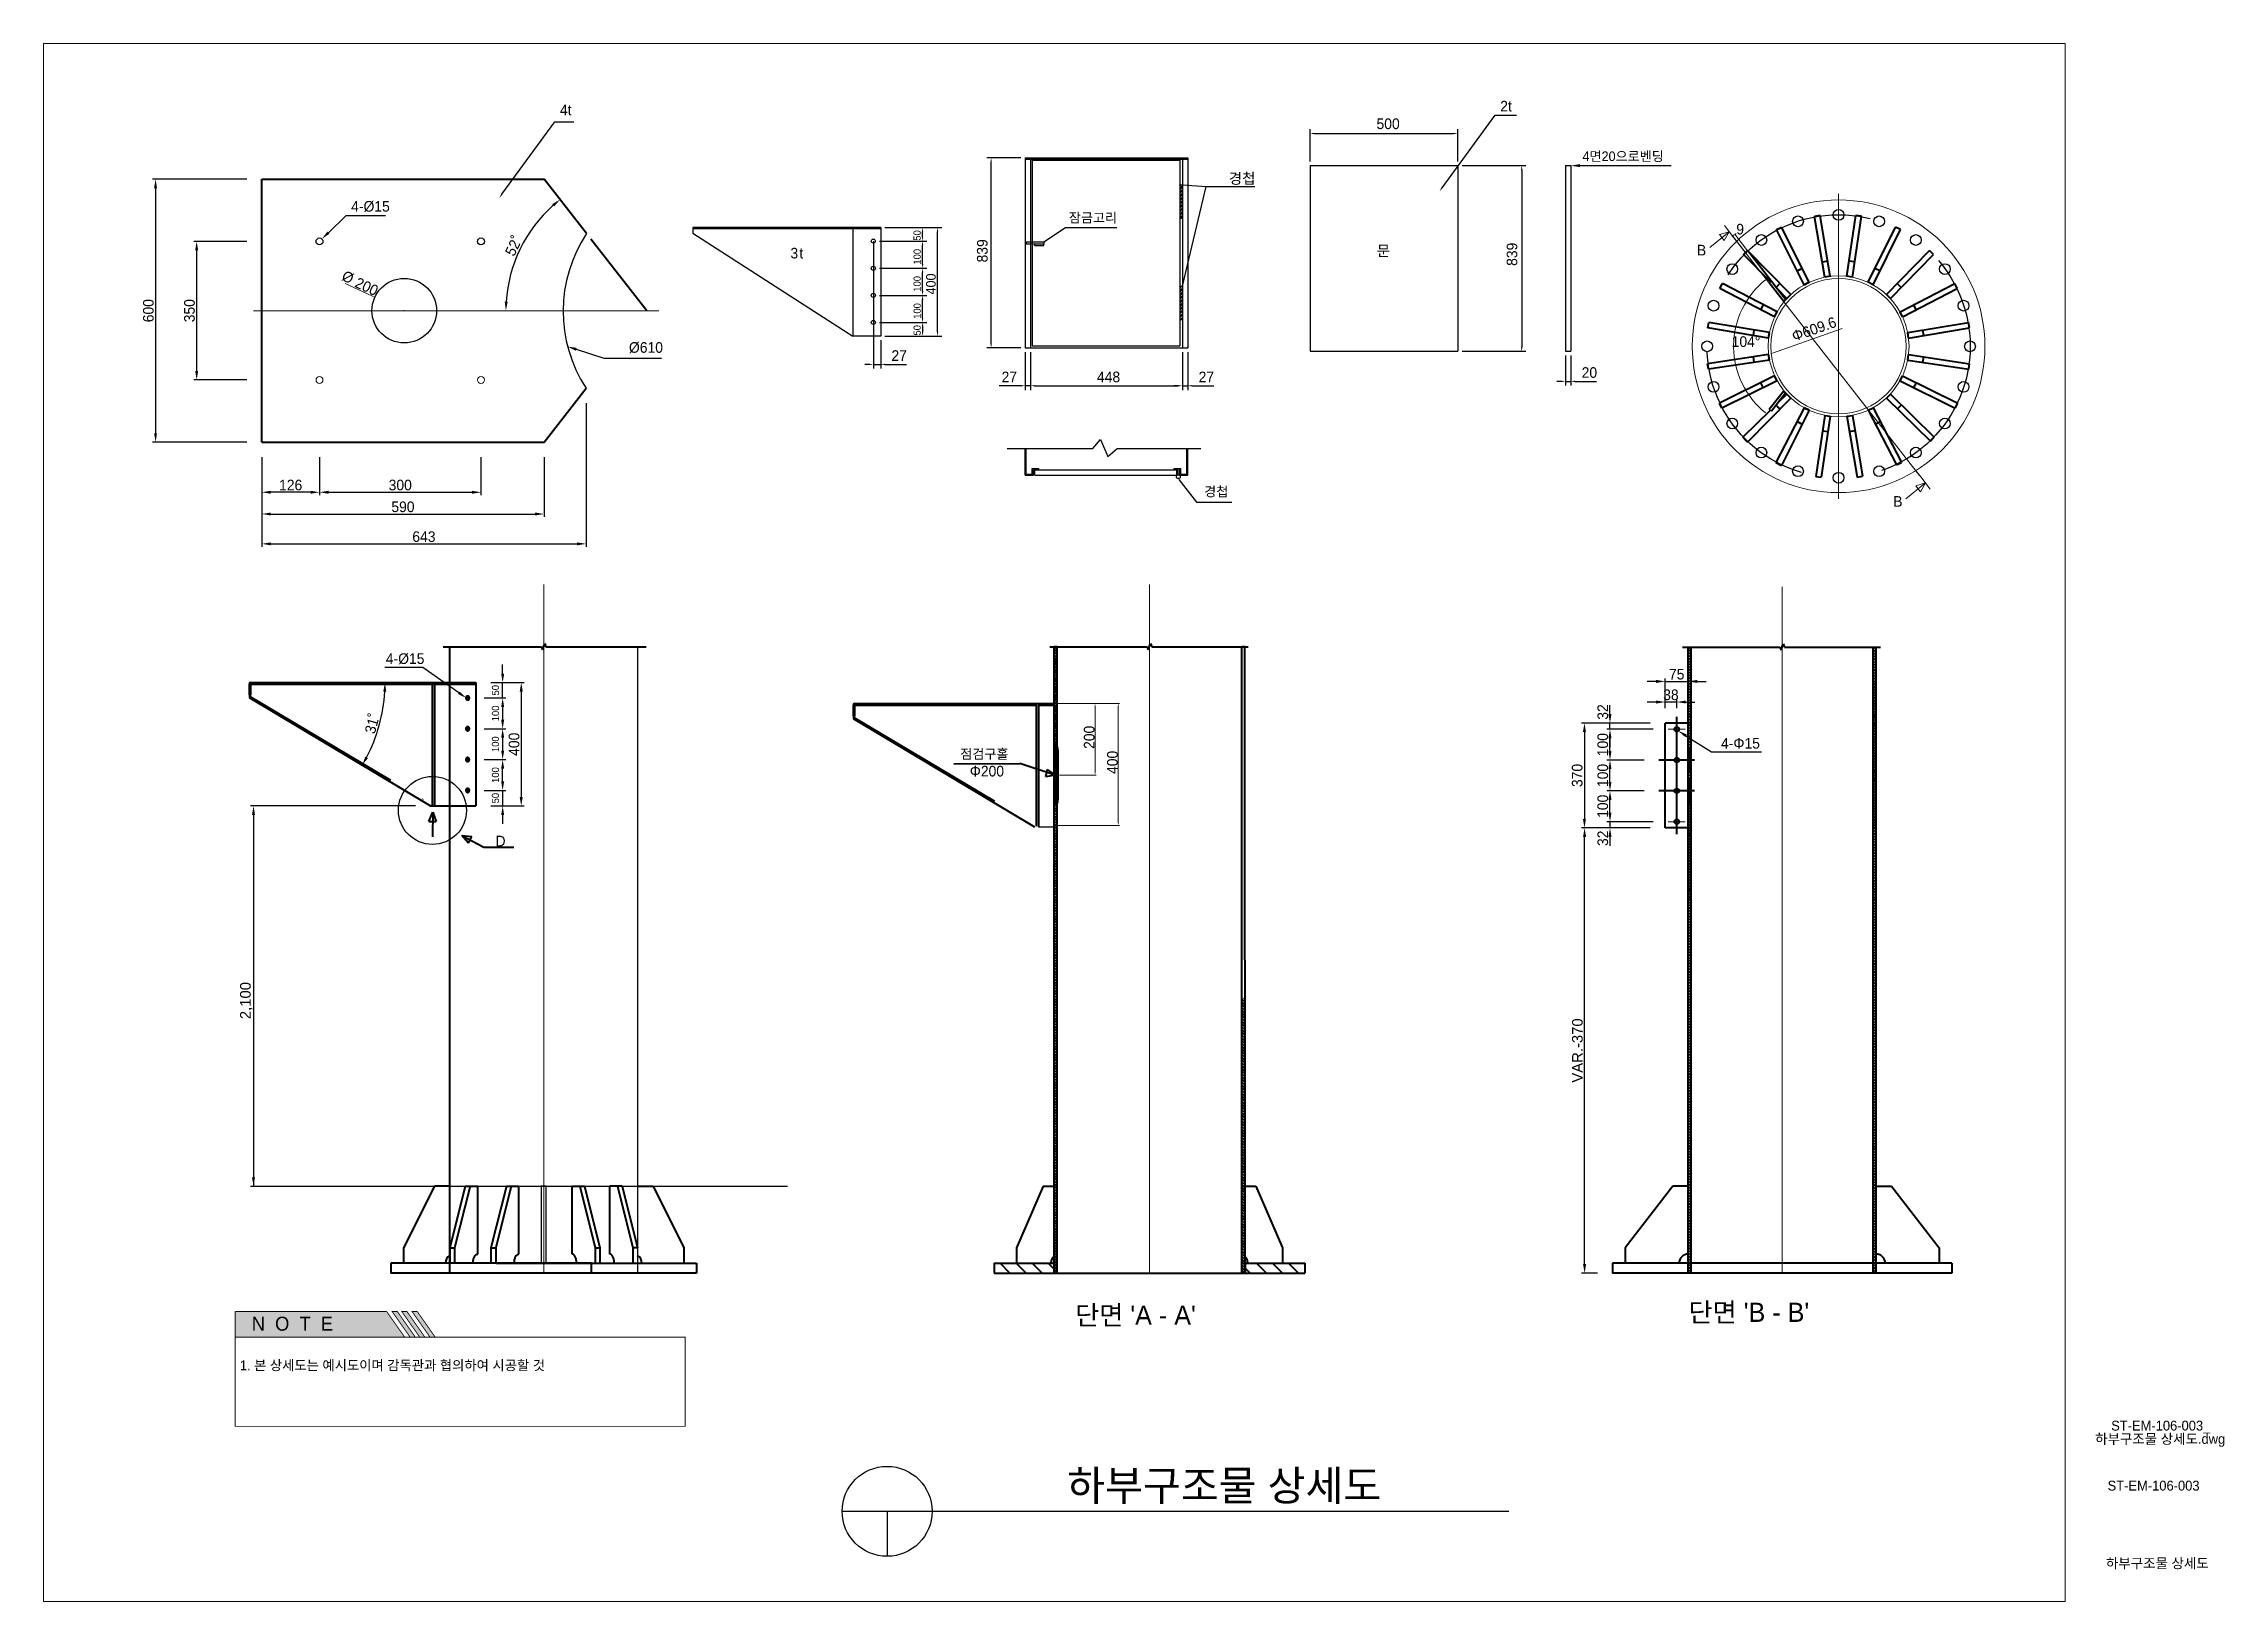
# Paper-space layout '배치1' of a CAD drawing. Header units: millimetres. Extents: x 42 to 432, y 26 to 304.
# The model-space entities are those that its viewports show. They can reach past a viewport. Long polylines and large blocks are cut down to what shows.
import ezdxf
from ezdxf.enums import TextEntityAlignment as Align

# ---------------------------------------------------------------- set-up
doc = ezdxf.new("R2010")
doc.units = ezdxf.units.MM
for name, pattern in [('CENTER', [65, 60, -2, 1, -2]), ('DASHED', [0.75, 0.5, -0.25]), ('DASHED2', [0.375, 0.25, -0.125]), ('HIDDEN', [0.375, 0.25, -0.125]), ('PHANTOM', [2.5, 1.25, -0.25, 0.25, -0.25, 0.25, -0.25])]:
    doc.linetypes.add(name, pattern=pattern)
for name, color, linetype in [('0-FORM', 7, 'Continuous'), ('01_cen', 1, 'CENTER'), ('1', 1, 'Continuous'), ('BORD', 7, 'Continuous'), ('mark', 7, 'Continuous'), ('ZM_3', 7, 'Continuous'), ('도각', 7, 'Continuous'), ('루프검지기', 250, 'DASHED2')]:
    doc.layers.add(name, color=color, linetype=linetype)
doc.layers.add('01_dim', color=1, linetype='Continuous', lineweight=15)
doc.styles.add('HY헤드라인M', font='H2GTRE.TTF')
doc.styles.add('견고딕', font='H2GTRE.TTF')
doc.styles.add('굴림', font='H2GTRE.TTF')

psp = doc.layouts.new('배치1')

# ---------------------------------------------------------------- texts
at = {"layer": '도각', "linetype": 'DASHED', "style": 'HY헤드라인M'}
for s, p in [('하부구조물 상세도.dwg', (420.81, 54.69)), ('ST-EM-106-003_', (420.91, 57.06))]:
    psp.add_text(s, height=1.7662, dxfattribs=at).set_placement(p, align=Align.MIDDLE_CENTER)
at = {"layer": '도각'}
for height, style, p in [(5.398, '견고딕', (253.48, 46.35)), (1.766, 'HY헤드라인M', (420.3, 32.45))]:
    psp.add_text('하부구조물 상세도', height=height, dxfattribs=dict(at, style=style)).set_placement(p, align=Align.MIDDLE_CENTER)
at = {"layer": '도각', "linetype": 'DASHED', "style": 'HY헤드라인M'}
psp.add_text('ST-EM-106-003', height=1.7662, dxfattribs=at).set_placement((411.41, 45.45))

msp = doc.modelspace()

# ---------------------------------------------------------------- texts
at = {"color": 7, "style": '굴림'}
for s, height, p in [('4t', 221.3, (12626, 31804)), ('2t', 221.3, (32216, 31883)), ('경첩', 221.3, (26561, 30376)), ('문', 221, (29644, 28870)), ('3', 221, (17429, 28821)), ('t', 221, (17614, 28821))]:
    msp.add_text(s, height=height, dxfattribs=at).set_placement(p)
at = {"color": 7, "linetype": 'ByBlock', "style": '굴림'}
for s, height, p in [('500', 221.3, (29639, 31516)), ('9', 221, (37134, 29321)), ('27', 221.3, (19533, 26688)), ('104°', 221.3, (37038, 26978)), ('27', 221.3, (21828, 26242)), ('448', 221.3, (23815, 26242)), ('27', 221.3, (25933, 26242)), ('20', 221.3, (33913, 26334))]:
    msp.add_text(s, height=height, dxfattribs=at).set_placement(p)
for s, height, rotation, p in [('50', 150, 90, (20142, 29191)), ('839', 221.3, 90, (21536, 28738)), ('839', 221.3, 90, (32572, 28666)), ('100', 150, 90, (20143, 28692)), ('Ø', 221, 335.4233, (8061, 28378)), ('200', 221.3, 335.4233, (8335, 28235)), ('100', 150, 90, (20143, 28128)), ('400', 200, 90, (20455, 28071)), ('100', 150, 90, (20143, 27563)), ('50', 150, 90, (20143, 27215)), ('200', 221.3, 90, (23763, 18603)), ('400', 221.3, 90, (24247, 18081))]:
    msp.add_text(s, height=height, rotation=rotation, dxfattribs=at).set_placement(p)
at = {"color": 7, "lineweight": 0, "style": '굴림'}
for p in [(36315, 28884), (40405, 23649)]:
    msp.add_text('B', height=221, dxfattribs=at).set_placement(p)
at = {"style": 'HY헤드라인M'}
msp.add_text('1. 본 상세도는 예시도이며 감독관과 협의하여 시공할 것', height=203.44, dxfattribs=at).set_placement((5959, 5660))
at = {"layer": '0-FORM', "color": 7, "true_color": 0xffffff, "style": 'HY헤드라인M'}
msp.add_text('N  O  T  E', height=290.8, dxfattribs=at).set_placement((6207, 6483))
at = {"layer": '01_dim', "color": 7, "style": '굴림'}
for s, p in [('4-Ø15', (8277, 29796)), ('4-Φ15', (36816, 18609))]:
    msp.add_text(s, height=221.3, dxfattribs=at).set_placement(p)
at = {"layer": '01_dim', "color": 7, "linetype": 'ByBlock', "style": '굴림'}
msp.add_text('Φ609.6', height=221.3, rotation=19.3363, dxfattribs=at).set_placement((38340, 27087))
at = {"layer": '01_dim', "color": 7, "lineweight": 0, "style": '굴림'}
msp.add_text('D', height=221, dxfattribs=at).set_placement((11285, 16573))
at = {"layer": '1', "color": 7, "style": '굴림'}
for s, p in [('4-Ø15', (8999, 20373)), ('Φ200', (21165, 18029))]:
    msp.add_text(s, height=221.3, dxfattribs=at).set_placement(p)
at = {"layer": 'ZM_3', "style": 'HY헤드라인M'}
for s, height, p in [('4면20으로벤딩', 200.2, (33931, 30850)), ('잠금고리', 200.2, (23228, 29570)), ('경첩', 200.2, (26048, 23864)), ('점검구홀', 200.2, (20967, 18398)), ("단면 'A - A'", 400.4, (23360, 6605)), ("단면 'B - B'", 400.4, (36139, 6666))]:
    msp.add_text(s, height=height, dxfattribs=at).set_placement(p)
at = {"layer": '루프검지기', "color": 7, "linetype": 'ByBlock', "style": '굴림'}
msp.add_text('Ø610', height=221.3, dxfattribs=at).set_placement((14065, 26856))
at = {"layer": '루프검지기', "color": 7, "linetype": 'ByBlock', "attachment_point": 5}
for s, insert, char_height, rotation, style in [('\\A1;52˚', (11664, 29086), 221.3, 64.0259, '굴림'), ('\\A1;600', (4053, 27733), 221.3, 90, '굴림'), ('\\A1;350', (4909, 27733), 221.3, 90, '굴림'), ('\\A1;50', (11284, 19825), 150, 90, '굴림'), ('\\A1;31{\\fGulim|b0|i0|c129|p32;˚}', (8718, 19132), 221.31, 74.5723, '굴림'), ('\\A1;100', (11284, 19343), 150, 90, '굴림'), ('\\A1;32', (34354, 19372), 221.3, 90, '굴림'), ('\\A1;100', (11284, 18701), 150, 90, '굴림'), ('\\A1;400', (11671, 18700), 221.3, 90, '굴림'), ('\\A1;100', (34353, 18692), 221.3, 90, '굴림'), ('\\A1;100', (11284, 18059), 150, 90, '굴림'), ('\\A1;370', (33821, 18050), 221.3, 90, '굴림'), ('\\A1;100', (34353, 18050), 221.3, 90, '굴림'), ('\\A1;50', (11284, 17577), 150, 90, '굴림'), ('\\A1;100', (34353, 17408), 221.3, 90, '굴림'), ('\\A1;32', (34354, 16741), 221.3, 90, '굴림'), ('\\A1;{\\fArial|b0|i0|c0|p32;2,100}', (6094, 13360), 221.31, 90, '굴림'), ('\\A1;{\\fArial|b0|i0|c0|p32;VAR.-370}', (33825, 12320), 221.31, 90, 'HY헤드라인M')]:
    msp.add_mtext(s, dxfattribs=dict(at, insert=insert, char_height=char_height, rotation=rotation, style=style))
at = {"layer": '루프검지기', "color": 7, "linetype": 'ByBlock', "char_height": 221.3, "attachment_point": 5, "style": '굴림'}
for s, insert in [('\\A1;126', (7017, 24099)), ('\\A1;300', (9300, 24099)), ('\\A1;590', (9356, 23646)), ('\\A1;643', (9793, 23024)), ('\\A1;75', (35893, 20158)), ('\\A1;38', (35773, 19729))]:
    msp.add_mtext(s, dxfattribs=dict(at, insert=insert))

# ---------------------------------------------------------------- hatches: boundary and pattern name
at = {"layer": '0-FORM'}
h = msp.add_hatch(color=52, dxfattribs=at)
h.paths.add_polyline_path([(5862, 6883), (5862, 6348), (9392, 6348), (9016, 6883)])
h.paths.add_polyline_path([(9497, 6348), (9604, 6348), (9228, 6883), (9121, 6883)])
h.paths.add_polyline_path([(9440, 6883), (9333, 6883), (9708, 6348), (9815, 6348)])
h.paths.add_polyline_path([(9920, 6348), (10027, 6348), (9651, 6883), (9545, 6883)])
h.paths.add_polyline_path([(6131, 7765), (7739, 7750), (7744, 8203), (6135, 8218)], flags=9)

# ---------------------------------------------------------------- linework, layer by layer
at = {"color": 7}
for p, q in [((31006, 30294), (32108, 31804)), ((32108, 31804), (32556, 31804)), ((11417, 30158), (12519, 31669)), ((12519, 31669), (12919, 31669)), ((28255, 30843), (28255, 31512)), ((28343, 31424), (31245, 31424)), ((31333, 30843), (31333, 31512)), ((22232, 30915), (21522, 30915)), ((22320, 30915), (25708, 30915)), ((22320, 30915), (22320, 26957)), ((25708, 30915), (25708, 26957)), ((21610, 27045), (21610, 30827)), ((22320, 30892), (25708, 30892)), ((22433, 30892), (22433, 26957)), ((22462, 30869), (22462, 27001)), ((22462, 30869), (25539, 30869)), ((25539, 30869), (25539, 27001)), ((25595, 30892), (25595, 26957)), ((28255, 30755), (31333, 30755)), ((28255, 30755), (28255, 26887)), ((31333, 30755), (31333, 26887)), ((31421, 30755), (32752, 30755)), ((32664, 30667), (32664, 26975)), ((33575, 30755), (33688, 30755)), ((33575, 30755), (33575, 26887)), ((33688, 30755), (33688, 26887)), ((25539, 30354), (25595, 30354)), ((25539, 30351), (25541, 30354)), ((25539, 30326), (25567, 30354)), ((25539, 30275), (25595, 30332)), ((25539, 30250), (25595, 30306)), ((25539, 30199), (25595, 30256)), ((25539, 30174), (25595, 30230)), ((25539, 30123), (25595, 30180)), ((25539, 30098), (25595, 30154)), ((25539, 30047), (25595, 30103)), ((25539, 30022), (25595, 30078)), ((25539, 29971), (25595, 30027)), ((25539, 29946), (25595, 30002)), ((25596, 28243), (26091, 30322)), ((25598, 30353), (26091, 30322)), ((26091, 30322), (27102, 30322)), ((25539, 29895), (25595, 29951)), ((25539, 29870), (25595, 29926)), ((25539, 29819), (25595, 29875)), ((25539, 29793), (25595, 29850)), ((25539, 29743), (25595, 29799)), ((25539, 29717), (25595, 29774)), ((25539, 29667), (25595, 29723)), ((25539, 29661), (25595, 29661)), ((25559, 29661), (25595, 29698)), ((15396, 29464), (15396, 29351)), ((19309, 29464), (15396, 29464)), ((19309, 29441), (15396, 29441)), ((15396, 29351), (18727, 27205)), ((18727, 29464), (18727, 27205)), ((19156, 29182), (19156, 27053)), ((19156, 29182), (19156, 27053)), ((19287, 29182), (20269, 29182)), ((19287, 29182), (20270, 29182)), ((19309, 29464), (19309, 27205)), ((19397, 29464), (20269, 29464)), ((19397, 29464), (20582, 29464)), ((20181, 29270), (20181, 29376)), ((20182, 28705), (20182, 29094)), ((20494, 27294), (20494, 29376)), ((22350, 29164), (22708, 29164)), ((22350, 29118), (22350, 29164)), ((22708, 29118), (22350, 29118)), ((22708, 29118), (22512, 29118)), ((22512, 29118), (22512, 29089)), ((22512, 29089), (22708, 29089)), ((22708, 29164), (22708, 29118)), ((22708, 29089), (22708, 29118)), ((22710, 29165), (23159, 29465)), ((23159, 29465), (24226, 29465)), ((19287, 28617), (20270, 28617)), ((19287, 28617), (20270, 28617)), ((20182, 28140), (20182, 28529)), ((25539, 28241), (25595, 28241)), ((25539, 28222), (25558, 28241)), ((25539, 28196), (25584, 28241)), ((25539, 28146), (25595, 28202)), ((25539, 28120), (25595, 28177)), ((19287, 28052), (20270, 28052)), ((19287, 28052), (20270, 28052)), ((20182, 27576), (20182, 27964)), ((25539, 28069), (25595, 28126)), ((25539, 28044), (25595, 28101)), ((25539, 27993), (25595, 28050)), ((25539, 27968), (25595, 28025)), ((25539, 27917), (25595, 27974)), ((25539, 27892), (25595, 27948)), ((25539, 27841), (25595, 27898)), ((25539, 27816), (25595, 27872)), ((25539, 27765), (25595, 27822)), ((25539, 27740), (25595, 27796)), ((25539, 27689), (25595, 27746)), ((25539, 27664), (25595, 27720)), ((19287, 27488), (20270, 27488)), ((19287, 27488), (20270, 27488)), ((20182, 27400), (20182, 27294)), ((25539, 27613), (25595, 27670)), ((25539, 27588), (25595, 27644)), ((25539, 27549), (25595, 27549)), ((25551, 27549), (25595, 27594)), ((25576, 27549), (25595, 27568)), ((19309, 27205), (18727, 27205)), ((19156, 27117), (19156, 26527)), ((19309, 27117), (19309, 26527)), ((19397, 27205), (20270, 27205)), ((19397, 27205), (20582, 27205)), ((22232, 26957), (21522, 26957)), ((22320, 26957), (25708, 26957)), ((22320, 26869), (22320, 26080)), ((22433, 26869), (22433, 26080)), ((22433, 26869), (22433, 26080)), ((22462, 27001), (25539, 27001)), ((25595, 26869), (25595, 26080)), ((25595, 26869), (25595, 26080)), ((25708, 26869), (25708, 26080)), ((28255, 26887), (31333, 26887)), ((31421, 26887), (32752, 26887)), ((33575, 26887), (33688, 26887)), ((19068, 26615), (18980, 26615)), ((19156, 26615), (19309, 26615)), ((19397, 26615), (19849, 26615)), ((33575, 26799), (33575, 26172)), ((33688, 26799), (33688, 26172)), ((22232, 26168), (21780, 26168)), ((22433, 26168), (22320, 26168)), ((22521, 26168), (25507, 26168)), ((22521, 26168), (22609, 26168)), ((25507, 26168), (25419, 26168)), ((25595, 26168), (25708, 26168)), ((25796, 26168), (26249, 26168)), ((33487, 26260), (33399, 26260)), ((33575, 26260), (33688, 26260)), ((33776, 26260), (34225, 26260)), ((23727, 24861), (23886, 25050)), ((23886, 25050), (24043, 24694)), ((21945, 24861), (23727, 24861)), ((22320, 24306), (22320, 24855)), ((22343, 24329), (22343, 24855)), ((24043, 24694), (24239, 24861)), ((24239, 24861), (25979, 24861)), ((25686, 24329), (25686, 24855)), ((25708, 24306), (25708, 24855)), ((22320, 24306), (22490, 24306)), ((22343, 24329), (22467, 24329)), ((22467, 24442), (22603, 24442)), ((22467, 24329), (22467, 24442)), ((22490, 24306), (22490, 24419)), ((22490, 24419), (22603, 24419)), ((22518, 24419), (25482, 24419)), ((22518, 24306), (22518, 24419)), ((22518, 24306), (25482, 24306)), ((22603, 24419), (22603, 24442)), ((25423, 24419), (25423, 24442)), ((25423, 24442), (25561, 24442)), ((25482, 24442), (25482, 24306)), ((25482, 24306), (25482, 24419)), ((25510, 24313), (25510, 24442)), ((25523, 24216), (25891, 23747)), ((25538, 24442), (25539, 24419)), ((25539, 24419), (25561, 24419)), ((25539, 24306), (25539, 24419)), ((25539, 24306), (25708, 24306)), ((25561, 24329), (25561, 24442)), ((25561, 24329), (25686, 24329)), ((25891, 23747), (26622, 23747)), ((6151, 19728), (6151, 19672)), ((6183, 19728), (6183, 19690)), ((18733, 19292), (18733, 19235)), ((18765, 19292), (18765, 19253)), ((22596, 16978), (22922, 16978)), ((36191, 7887), (39989, 7887))]:
    msp.add_line(p, q, dxfattribs=at)
at = {"color": 7, "linetype": 'Continuous', "lineweight": 40}
for p, q in [((6416, 30473), (12296, 30473)), ((6416, 24993), (6416, 30473)), ((13181, 29342), (12296, 30473)), ((38881, 29716), (38767, 29697)), ((38979, 28431), (38767, 29697)), ((39093, 28450), (38881, 29716)), ((39438, 28449), (39628, 29718)), ((39552, 28432), (39742, 29701)), ((39742, 29701), (39628, 29718)), ((14437, 27733), (13272, 29224)), ((37975, 29421), (38078, 29473)), ((38548, 28272), (37975, 29421)), ((38651, 28324), (38078, 29473)), ((39880, 28324), (40453, 29473)), ((39983, 28272), (40556, 29421)), ((40556, 29421), (40453, 29473)), ((37287, 28904), (37369, 28984)), ((37848, 28332), (37287, 28904)), ((38269, 28069), (37369, 28984)), ((38162, 27967), (37372, 28978)), ((39040, 28766), (38926, 28747)), ((39600, 28749), (39485, 28766)), ((40262, 28069), (41162, 28984)), ((40344, 27988), (41244, 28904)), ((41244, 28904), (41162, 28984)), ((36793, 28198), (36846, 28301)), ((37931, 27606), (36793, 28198)), ((37985, 27708), (36846, 28301)), ((38117, 27931), (37820, 28310)), ((37962, 28217), (38044, 28298)), ((38187, 27988), (37986, 28192)), ((38502, 28610), (38400, 28556)), ((38404, 28560), (38508, 28611)), ((38651, 28325), (38548, 28272)), ((38548, 28272), (38651, 28324)), ((39093, 28450), (38979, 28431)), ((39552, 28432), (39438, 28449)), ((39983, 28272), (39880, 28324)), ((40127, 28560), (40023, 28611)), ((40569, 28217), (40487, 28298)), ((40546, 27708), (41685, 28301)), ((40600, 27606), (41738, 28198)), ((41738, 28198), (41685, 28301)), ((37647, 27754), (37700, 27856)), ((38187, 27987), (38185, 27990)), ((38268, 28070), (38187, 27987)), ((38187, 27988), (38269, 28069)), ((40344, 27988), (40262, 28069)), ((40884, 27754), (40831, 27856)), ((36541, 27375), (36560, 27489)), ((37807, 27163), (36541, 27375)), ((37826, 27277), (36560, 27489)), ((37490, 27216), (37509, 27330)), ((37807, 27163), (37826, 27277)), ((37931, 27606), (37985, 27708)), ((40600, 27606), (40546, 27708)), ((40705, 27277), (41972, 27489)), ((40724, 27163), (40705, 27277)), ((40724, 27163), (41991, 27375)), ((41041, 27216), (41022, 27330)), ((41991, 27375), (41972, 27489)), ((37808, 26818), (36538, 26629)), ((37825, 26704), (37808, 26818)), ((40706, 26704), (40723, 26818)), ((40723, 26818), (41993, 26629)), ((36555, 26514), (36538, 26629)), ((37825, 26704), (36555, 26514)), ((37932, 26376), (36783, 25803)), ((37507, 26657), (37490, 26771)), ((37984, 26273), (37932, 26376)), ((40547, 26273), (40599, 26376)), ((40599, 26376), (41748, 25803)), ((40706, 26704), (41976, 26514)), ((41024, 26657), (41041, 26771)), ((41976, 26514), (41993, 26629)), ((12296, 24993), (13170, 26120)), ((37984, 26273), (36835, 25700)), ((38269, 25913), (37369, 24997)), ((37697, 26130), (37645, 26233)), ((38117, 26051), (37820, 25671)), ((38162, 26015), (37866, 25636)), ((38187, 25994), (38010, 25820)), ((38187, 25994), (38185, 25992)), ((38268, 25912), (38187, 25994)), ((38187, 25994), (38269, 25913)), ((40263, 25912), (40344, 25994)), ((40263, 25912), (41178, 25012)), ((40344, 25994), (41259, 25095)), ((40547, 26273), (41696, 25700)), ((40834, 26130), (40886, 26233)), ((36835, 25700), (36783, 25803)), ((37842, 25654), (37272, 25095)), ((38548, 25710), (37955, 24571)), ((38040, 25687), (37959, 25769)), ((37988, 25739), (38044, 25684)), ((38651, 25658), (38078, 24509)), ((38651, 25657), (38548, 25710)), ((38548, 25709), (38651, 25658)), ((38979, 25550), (38789, 24280)), ((39093, 25533), (38903, 24263)), ((38979, 25550), (39093, 25533)), ((39438, 25532), (39552, 25551)), ((39438, 25532), (39650, 24266)), ((39552, 25551), (39764, 24285)), ((39880, 25657), (39983, 25710)), ((39880, 25657), (40473, 24518)), ((39983, 25710), (40576, 24571)), ((40492, 25687), (40573, 25769)), ((41696, 25700), (41748, 25803)), ((6416, 24993), (12296, 24993)), ((37353, 25012), (37272, 25095)), ((37300, 25065), (37369, 24997)), ((38502, 25372), (38400, 25425)), ((38404, 25422), (38508, 25370)), ((38931, 25233), (39046, 25215)), ((39491, 25215), (39605, 25234)), ((40029, 25372), (40131, 25425)), ((41178, 25012), (41259, 25095)), ((37955, 24570), (38078, 24509)), ((40473, 24518), (40576, 24571)), ((38789, 24280), (38903, 24263)), ((39650, 24266), (39764, 24285)), ((10194, 20733), (12240, 20733)), ((10332, 19985), (10332, 20733)), ((10332, 7682), (10332, 20520)), ((12240, 20733), (12264, 20666)), ((12264, 20666), (12312, 20799)), ((12312, 20799), (12336, 20733)), ((12336, 20733), (14425, 20733)), ((22835, 20733), (24861, 20733)), ((22922, 18658), (22922, 20733)), ((22922, 7682), (22922, 20566)), ((22922, 7682), (22922, 20520)), ((22983, 18658), (22983, 20733)), ((22983, 7682), (22983, 20566)), ((24861, 20733), (24885, 20666)), ((24885, 20666), (24933, 20799)), ((24933, 20799), (24957, 20733)), ((24957, 20733), (26968, 20733)), ((26835, 7682), (26835, 20733)), ((26905, 7682), (26896, 20733)), ((36134, 7682), (36134, 20520)), ((6151, 19947), (6151, 19728)), ((6151, 19947), (6183, 19947)), ((6151, 19672), (9929, 17415)), ((6183, 19947), (6183, 19728)), ((6188, 19687), (6188, 19687)), ((6189, 19985), (6189, 19953)), ((6189, 19985), (10876, 19985)), ((6189, 19953), (9990, 19953)), ((9971, 17433), (9971, 19953)), ((9990, 19953), (10008, 19953)), ((10002, 19985), (10002, 19953)), ((10008, 19953), (10872, 19953)), ((10022, 17415), (10022, 19953)), ((10734, 19664), (10709, 19664)), ((10872, 19953), (10872, 17415)), ((10872, 19953), (10876, 19953)), ((10876, 19985), (10876, 19953)), ((18771, 19549), (22922, 19549)), ((18733, 19510), (18733, 19292)), ((18733, 19235), (22511, 16978)), ((18765, 19510), (18765, 19292)), ((18770, 19250), (18770, 19250)), ((18771, 19517), (22572, 19517)), ((22553, 16997), (22553, 19517)), ((22589, 19517), (22922, 19517)), ((22604, 16978), (22604, 19517)), ((10734, 19022), (10709, 19022)), ((22983, 18658), (22922, 18658)), ((10734, 18380), (10709, 18380)), ((22947, 17610), (22947, 18509)), ((23010, 18509), (22947, 18509)), ((23010, 17610), (23010, 18509)), ((10734, 17738), (10709, 17738)), ((9771, 17557), (9766, 17549)), ((9929, 17415), (10872, 17415)), ((10014, 17415), (10002, 17415)), ((22983, 17461), (22922, 17461)), ((23010, 17610), (22947, 17610)), ((10011, 9492), (9369, 8208)), ((10332, 9492), (10011, 9492)), ((10653, 9492), (10332, 8208)), ((10753, 9492), (10432, 8208)), ((10653, 9492), (10913, 9492)), ((10913, 8080), (10913, 9492)), ((11511, 9492), (11190, 8208)), ((11611, 9492), (11290, 8208)), ((11511, 9492), (11771, 9492)), ((11771, 8080), (11771, 9492)), ((12878, 8080), (12878, 9492)), ((12878, 9492), (13139, 9492)), ((13038, 9492), (13359, 8208)), ((13139, 9492), (13460, 8208)), ((13663, 8080), (13663, 9492)), ((13924, 9492), (13663, 9492)), ((13824, 9492), (14145, 8208)), ((13924, 9492), (14245, 8208)), ((14245, 9492), (14566, 9492)), ((14566, 9492), (15208, 8208)), ((22693, 9492), (22137, 8208)), ((22693, 9492), (22922, 9492)), ((26896, 9492), (27125, 9492)), ((27125, 9492), (27681, 8208)), ((9369, 8208), (9369, 7887)), ((10332, 8208), (10332, 7887)), ((10332, 8208), (10332, 7887)), ((10332, 8208), (10432, 8208)), ((10432, 8208), (10432, 7887)), ((11190, 8208), (11190, 7887)), ((11190, 8208), (11290, 8208)), ((11290, 8208), (11290, 7887)), ((13359, 8208), (13359, 7887)), ((13359, 8208), (13460, 8208)), ((13460, 8208), (13460, 7887)), ((14145, 8208), (14145, 7887)), ((14245, 8208), (14145, 8208)), ((15208, 8208), (15208, 7887)), ((22137, 8208), (22137, 7887)), ((27681, 8208), (27681, 7887)), ((9104, 7887), (9104, 7682)), ((13276, 7887), (9104, 7887)), ((11300, 7887), (15473, 7887)), ((13276, 7887), (13276, 7682)), ((15473, 7887), (15473, 7682)), ((21672, 7887), (21672, 7682)), ((21672, 7887), (22922, 7887)), ((22002, 7682), (21797, 7887)), ((22337, 7682), (22131, 7887)), ((22671, 7682), (22466, 7887)), ((22914, 7774), (22800, 7887)), ((22914, 7887), (22914, 7682)), ((26896, 7887), (28146, 7887)), ((26905, 7887), (26905, 7682)), ((27009, 7682), (26905, 7787)), ((27344, 7682), (27138, 7887)), ((27678, 7682), (27473, 7887)), ((28013, 7682), (27807, 7887)), ((28146, 7883), (28142, 7887)), ((28146, 7887), (28146, 7682)), ((15473, 7682), (9104, 7682)), ((21672, 7682), (28146, 7682))]:
    msp.add_line(p, q, dxfattribs=at)
at = {"color": 7, "lineweight": 0}
for p, q in [((36986, 29379), (36580, 29050)), ((37326, 28943), (37372, 28978)), ((8151, 28296), (8723, 28035)), ((37820, 28310), (37866, 28346)), ((37962, 28217), (37965, 28219)), ((9369, 27733), (9396, 27733)), ((9383, 27720), (9383, 27746)), ((38117, 27931), (38162, 27967)), ((38117, 26051), (38162, 26015)), ((37820, 25671), (37866, 25636)), ((37326, 25039), (37372, 25003)), ((41075, 24144), (40670, 23816)), ((22949, 19549), (23801, 19549)), ((22949, 19549), (24285, 19549)), ((23775, 19496), (23775, 18112)), ((24259, 19496), (24259, 17063)), ((23036, 18059), (23801, 18059)), ((22949, 17010), (24285, 17010))]:
    msp.add_line(p, q, dxfattribs=at)
at = {"color": 7, "linetype": 'PHANTOM', "lineweight": 0}
for p, q in [((36788, 29318), (36986, 29379)), ((36986, 29379), (36883, 29197)), ((37327, 28945), (37058, 29289)), ((37062, 29280), (40954, 24299)), ((37072, 29300), (37088, 29313)), ((37102, 29323), (37116, 29334)), ((37371, 28980), (37102, 29324)), ((37116, 29334), (37134, 29334)), ((40878, 24084), (41075, 24144)), ((41075, 24144), (40973, 23962))]:
    msp.add_line(p, q, dxfattribs=at)
at = {"color": 7, "linetype": 'Continuous', "lineweight": 0}
for p, q in [((36883, 29197), (36788, 29318)), ((37085, 29252), (36886, 29506)), ((40976, 24271), (40778, 24524)), ((40973, 23962), (40878, 24084)), ((41174, 24017), (40976, 24271))]:
    msp.add_line(p, q, dxfattribs=at)
at = {"color": 7, "lineweight": 40}
for p, q in [((22983, 20733), (22922, 20733)), ((22983, 20621), (22922, 20682)), ((22983, 20564), (22922, 20624)), ((22983, 20506), (22922, 20566)), ((22983, 20498), (22922, 20559)), ((22983, 20448), (22922, 20509)), ((22983, 20441), (22922, 20501)), ((22983, 20391), (22922, 20451)), ((22983, 20679), (22929, 20733)), ((26896, 20733), (26835, 20733)), ((36015, 20723), (38042, 20723)), ((36134, 7682), (36134, 20723)), ((36134, 15046), (36134, 20723)), ((36191, 20621), (36134, 20679)), ((36191, 20564), (36134, 20621)), ((36191, 20506), (36134, 20564)), ((36191, 20448), (36134, 20506)), ((36191, 20391), (36134, 20448)), ((36191, 20679), (36148, 20723)), ((36191, 7682), (36191, 20723)), ((36191, 15046), (36191, 20723)), ((38042, 20723), (38066, 20657)), ((38066, 20657), (38114, 20789)), ((38114, 20789), (38138, 20723)), ((38138, 20723), (40139, 20723)), ((39989, 7682), (39989, 20723)), ((39989, 20679), (40033, 20723)), ((39989, 20621), (40047, 20679)), ((39989, 20564), (40047, 20621)), ((39989, 20506), (40047, 20564)), ((39989, 20448), (40047, 20506)), ((39989, 20391), (40047, 20448)), ((40047, 7702), (40047, 20723)), ((22983, 20383), (22922, 20444)), ((22983, 20333), (22922, 20394)), ((22983, 20326), (22922, 20386)), ((22983, 20275), (22922, 20336)), ((22983, 20268), (22922, 20329)), ((22983, 20218), (22922, 20278)), ((22983, 20210), (22922, 20271)), ((22983, 20160), (22922, 20221)), ((22983, 20153), (22922, 20213)), ((22983, 20102), (22922, 20163)), ((22983, 20095), (22922, 20156)), ((22983, 20045), (22922, 20105)), ((22983, 20037), (22922, 20098)), ((22983, 19987), (22922, 20048)), ((22983, 19980), (22922, 20040)), ((36191, 20333), (36134, 20391)), ((36191, 20275), (36134, 20333)), ((36191, 20218), (36134, 20275)), ((36191, 20160), (36134, 20218)), ((36191, 20102), (36134, 20160)), ((36191, 20045), (36134, 20103)), ((36191, 19987), (36134, 20045)), ((39989, 20333), (40047, 20391)), ((39989, 20275), (40047, 20333)), ((39989, 20218), (40047, 20275)), ((39989, 20160), (40047, 20218)), ((39989, 20102), (40047, 20160)), ((39989, 20045), (40047, 20103)), ((39989, 19987), (40047, 20045)), ((39989, 19980), (40047, 20038)), ((22983, 19929), (22922, 19990)), ((22983, 19922), (22922, 19983)), ((22983, 19872), (22922, 19932)), ((22983, 19864), (22922, 19925)), ((22983, 19814), (22922, 19875)), ((22983, 19807), (22922, 19867)), ((22983, 19757), (22922, 19817)), ((22983, 19749), (22922, 19810)), ((22983, 19699), (22922, 19759)), ((22983, 19691), (22922, 19752)), ((22983, 19641), (22922, 19702)), ((22983, 19634), (22922, 19694)), ((22983, 19584), (22922, 19644)), ((22983, 19576), (22922, 19637)), ((22983, 19526), (22922, 19587)), ((22983, 19519), (22922, 19579)), ((36191, 19929), (36134, 19987)), ((36191, 19872), (36134, 19930)), ((36191, 19814), (36134, 19872)), ((36191, 19757), (36134, 19814)), ((36191, 19699), (36134, 19757)), ((36191, 19641), (36134, 19699)), ((36191, 19584), (36134, 19641)), ((36191, 19526), (36134, 19584)), ((39989, 19929), (40047, 19987)), ((39989, 19922), (40047, 19980)), ((39989, 19872), (40047, 19930)), ((39989, 19864), (40047, 19922)), ((39989, 19814), (40047, 19872)), ((39989, 19807), (40047, 19865)), ((39989, 19757), (40047, 19814)), ((39989, 19749), (40047, 19807)), ((39989, 19699), (40047, 19757)), ((39989, 19692), (40047, 19749)), ((39989, 19641), (40047, 19699)), ((39989, 19634), (40047, 19692)), ((39989, 19584), (40047, 19641)), ((39989, 19576), (40047, 19634)), ((39989, 19526), (40047, 19584)), ((39989, 19519), (40047, 19576)), ((22983, 19468), (22922, 19529)), ((22983, 19461), (22922, 19521)), ((22983, 19411), (22922, 19471)), ((22983, 19403), (22922, 19464)), ((22983, 19353), (22922, 19414)), ((22983, 19346), (22922, 19406)), ((22983, 19295), (22922, 19356)), ((22983, 19288), (22922, 19349)), ((22983, 19238), (22922, 19298)), ((22983, 19230), (22922, 19291)), ((22983, 19180), (22922, 19241)), ((22983, 19173), (22922, 19233)), ((22983, 19122), (22922, 19183)), ((22983, 19115), (22922, 19176)), ((22983, 19065), (22922, 19125)), ((22983, 19057), (22922, 19118)), ((35652, 16958), (35652, 19141)), ((36134, 19141), (35652, 19141)), ((36191, 19468), (36134, 19526)), ((36191, 19411), (36134, 19468)), ((36191, 19353), (36134, 19411)), ((36191, 19295), (36134, 19353)), ((36191, 19238), (36134, 19296)), ((36191, 19180), (36134, 19238)), ((36191, 19122), (36134, 19180)), ((36191, 19065), (36134, 19123)), ((39989, 19468), (40047, 19526)), ((39989, 19461), (40047, 19519)), ((39989, 19411), (40047, 19468)), ((39989, 19403), (40047, 19461)), ((39989, 19353), (40047, 19411)), ((39989, 19346), (40047, 19403)), ((39989, 19295), (40047, 19353)), ((39989, 19288), (40047, 19346)), ((39989, 19238), (40047, 19296)), ((39989, 19230), (40047, 19288)), ((39989, 19180), (40047, 19238)), ((39989, 19173), (40047, 19230)), ((39989, 19122), (40047, 19180)), ((39989, 19115), (40047, 19173)), ((39989, 19065), (40047, 19123)), ((39989, 19057), (40047, 19115)), ((22983, 19007), (22922, 19068)), ((22983, 19000), (22922, 19060)), ((22983, 18949), (22922, 19010)), ((22983, 18942), (22922, 19003)), ((22983, 18892), (22922, 18952)), ((22983, 18884), (22922, 18945)), ((22983, 18834), (22922, 18895)), ((22983, 18827), (22922, 18887)), ((22983, 18777), (22922, 18837)), ((22983, 18769), (22922, 18830)), ((22983, 18719), (22922, 18780)), ((22983, 18712), (22922, 18772)), ((22983, 18661), (22922, 18722)), ((22983, 18654), (22922, 18714)), ((22929, 18658), (22922, 18664)), ((22983, 18596), (22922, 18657)), ((36191, 19007), (36134, 19065)), ((36191, 18950), (36134, 19007)), ((36191, 18892), (36134, 18950)), ((36191, 18834), (36134, 18892)), ((36191, 18777), (36134, 18834)), ((36191, 18719), (36134, 18777)), ((36191, 18661), (36134, 18719)), ((36191, 18604), (36134, 18661)), ((36191, 18579), (36134, 18637)), ((39989, 19007), (40047, 19065)), ((39989, 19000), (40047, 19058)), ((39989, 18950), (40047, 19007)), ((39989, 18942), (40047, 19000)), ((39989, 18892), (40047, 18950)), ((39989, 18884), (40047, 18942)), ((39989, 18834), (40047, 18892)), ((39989, 18827), (40047, 18885)), ((39989, 18777), (40047, 18834)), ((39989, 18769), (40047, 18827)), ((39989, 18719), (40047, 18777)), ((39989, 18712), (40047, 18769)), ((39989, 18661), (40047, 18719)), ((39989, 18654), (40047, 18712)), ((39989, 18604), (40047, 18661)), ((39989, 18596), (40047, 18654)), ((22983, 18539), (22922, 18599)), ((22983, 18481), (22922, 18542)), ((22983, 18423), (22922, 18484)), ((22983, 18366), (22922, 18426)), ((22983, 18308), (22922, 18369)), ((22983, 18250), (22922, 18311)), ((22983, 18193), (22922, 18253)), ((22983, 18135), (22922, 18196)), ((22983, 18135), (22922, 18196)), ((22983, 18193), (22973, 18203)), ((36191, 18546), (36134, 18604)), ((36191, 18521), (36134, 18579)), ((36191, 18488), (36134, 18546)), ((36191, 18481), (36134, 18539)), ((36191, 18463), (36134, 18521)), ((36191, 18431), (36134, 18489)), ((36191, 18423), (36134, 18481)), ((36191, 18406), (36134, 18464)), ((36191, 18373), (36134, 18431)), ((36191, 18366), (36134, 18423)), ((36191, 18348), (36134, 18406)), ((36191, 18315), (36134, 18373)), ((36191, 18308), (36134, 18366)), ((36191, 18291), (36134, 18348)), ((36191, 18258), (36134, 18316)), ((36191, 18250), (36134, 18308)), ((36191, 18233), (36134, 18291)), ((36191, 18200), (36134, 18258)), ((36191, 18193), (36134, 18251)), ((36191, 18175), (36134, 18233)), ((36191, 18143), (36134, 18200)), ((36191, 18135), (36134, 18193)), ((36191, 18118), (36134, 18175)), ((39989, 18546), (40047, 18604)), ((39989, 18539), (40047, 18596)), ((39989, 18488), (40047, 18546)), ((39989, 18481), (40047, 18539)), ((39989, 18431), (40047, 18489)), ((39989, 18423), (40047, 18481)), ((39989, 18373), (40047, 18431)), ((39989, 18366), (40047, 18423)), ((39989, 18315), (40047, 18373)), ((39989, 18308), (40047, 18366)), ((39989, 18258), (40047, 18316)), ((39989, 18250), (40047, 18308)), ((39989, 18200), (40047, 18258)), ((39989, 18193), (40047, 18251)), ((39989, 18193), (40047, 18251)), ((39989, 18143), (40047, 18200)), ((39989, 18135), (40047, 18193)), ((22983, 18077), (22922, 18138)), ((22983, 18077), (22922, 18138)), ((22983, 18020), (22922, 18080)), ((22983, 18020), (22922, 18080)), ((22983, 17962), (22922, 18023)), ((22983, 17962), (22922, 18023)), ((22983, 17904), (22922, 17965)), ((22983, 17904), (22922, 17965)), ((22983, 17847), (22922, 17907)), ((22983, 17847), (22922, 17907)), ((22983, 17789), (22922, 17850)), ((22983, 17789), (22922, 17850)), ((22983, 17732), (22922, 17792)), ((22983, 17732), (22922, 17792)), ((22983, 17674), (22922, 17735)), ((22983, 17674), (22922, 17735)), ((36191, 18077), (36134, 18135)), ((36191, 18020), (36134, 18078)), ((36191, 17962), (36134, 18020)), ((36191, 17912), (36134, 17970)), ((36191, 17905), (36134, 17962)), ((36191, 17879), (36134, 17937)), ((36191, 17854), (36134, 17912)), ((36191, 17847), (36134, 17905)), ((36191, 17822), (36134, 17879)), ((36191, 17797), (36134, 17854)), ((36191, 17789), (36134, 17847)), ((36191, 17764), (36134, 17822)), ((36191, 17739), (36134, 17797)), ((36191, 17732), (36134, 17789)), ((36191, 17706), (36134, 17764)), ((36191, 17681), (36134, 17739)), ((36191, 17674), (36134, 17732)), ((39989, 18085), (40047, 18143)), ((39989, 18077), (40047, 18135)), ((39989, 18027), (40047, 18085)), ((39989, 18020), (40047, 18078)), ((39989, 17970), (40047, 18027)), ((39989, 17962), (40047, 18020)), ((39989, 17912), (40047, 17970)), ((39989, 17905), (40047, 17962)), ((39989, 17854), (40047, 17912)), ((39989, 17847), (40047, 17905)), ((39989, 17797), (40047, 17854)), ((39989, 17789), (40047, 17847)), ((39989, 17739), (40047, 17797)), ((39989, 17732), (40047, 17789)), ((39989, 17681), (40047, 17739)), ((39989, 17674), (40047, 17732)), ((22983, 17616), (22922, 17677)), ((22983, 17616), (22922, 17677)), ((22983, 17559), (22922, 17619)), ((22983, 17559), (22922, 17619)), ((22983, 17501), (22922, 17562)), ((22983, 17501), (22922, 17562)), ((22983, 17443), (22922, 17504)), ((22983, 17443), (22922, 17504)), ((22983, 17386), (22922, 17446)), ((22983, 17386), (22922, 17446)), ((22983, 17328), (22922, 17389)), ((22983, 17328), (22922, 17389)), ((22983, 17270), (22922, 17331)), ((22983, 17270), (22922, 17331)), ((22983, 17213), (22922, 17273)), ((22983, 17213), (22922, 17273)), ((36191, 17649), (36134, 17706)), ((36191, 17624), (36134, 17681)), ((36191, 17616), (36134, 17674)), ((36191, 17591), (36134, 17649)), ((36191, 17566), (36134, 17624)), ((36191, 17559), (36134, 17616)), ((36191, 17533), (36134, 17591)), ((36191, 17508), (36134, 17566)), ((36191, 17501), (36134, 17559)), ((36191, 17476), (36134, 17533)), ((36191, 17451), (36134, 17509)), ((36191, 17443), (36134, 17501)), ((36191, 17418), (36134, 17476)), ((36191, 17393), (36134, 17451)), ((36191, 17386), (36134, 17444)), ((36191, 17335), (36134, 17393)), ((36191, 17328), (36134, 17386)), ((36191, 17278), (36134, 17336)), ((36191, 17270), (36134, 17328)), ((36191, 17220), (36134, 17278)), ((36191, 17213), (36134, 17271)), ((39989, 17624), (40047, 17681)), ((39989, 17616), (40047, 17674)), ((39989, 17566), (40047, 17624)), ((39989, 17559), (40047, 17616)), ((39989, 17508), (40047, 17566)), ((39989, 17501), (40047, 17559)), ((39989, 17451), (40047, 17509)), ((39989, 17443), (40047, 17501)), ((39989, 17393), (40047, 17451)), ((39989, 17386), (40047, 17444)), ((39989, 17335), (40047, 17393)), ((39989, 17328), (40047, 17386)), ((39989, 17278), (40047, 17336)), ((39989, 17270), (40047, 17328)), ((39989, 17220), (40047, 17278)), ((39989, 17213), (40047, 17271)), ((22983, 17155), (22922, 17216)), ((22983, 17155), (22922, 17216)), ((22983, 17097), (22922, 17158)), ((22983, 17097), (22922, 17158)), ((22983, 17040), (22922, 17100)), ((22983, 17040), (22922, 17100)), ((22983, 16982), (22922, 17043)), ((22983, 16982), (22922, 17043)), ((22983, 16925), (22922, 16985)), ((22983, 16925), (22922, 16985)), ((22983, 16867), (22922, 16927)), ((22983, 16867), (22922, 16927)), ((22983, 16809), (22922, 16870)), ((22983, 16809), (22922, 16870)), ((22983, 16752), (22922, 16812)), ((22983, 16752), (22922, 16812)), ((36134, 16958), (35652, 16958)), ((36191, 17163), (36134, 17220)), ((36191, 17155), (36134, 17213)), ((36191, 17105), (36134, 17163)), ((36191, 17098), (36134, 17155)), ((36191, 17047), (36134, 17105)), ((36191, 17040), (36134, 17098)), ((36191, 16990), (36134, 17047)), ((36191, 16982), (36134, 17040)), ((36191, 16932), (36134, 16990)), ((36191, 16925), (36134, 16982)), ((36191, 16874), (36134, 16932)), ((36191, 16867), (36134, 16925)), ((36191, 16817), (36134, 16874)), ((36191, 16809), (36134, 16867)), ((36191, 16759), (36134, 16817)), ((39989, 17163), (40047, 17220)), ((39989, 17155), (40047, 17213)), ((39989, 17105), (40047, 17163)), ((39989, 17098), (40047, 17155)), ((39989, 17047), (40047, 17105)), ((39989, 17040), (40047, 17098)), ((39989, 16990), (40047, 17047)), ((39989, 16982), (40047, 17040)), ((39989, 16932), (40047, 16990)), ((39989, 16925), (40047, 16982)), ((39989, 16925), (40047, 16982)), ((39989, 16867), (40047, 16925)), ((39989, 16809), (40047, 16867)), ((22983, 16694), (22922, 16755)), ((22983, 16694), (22922, 16755)), ((22983, 16636), (22922, 16697)), ((22983, 16636), (22922, 16697)), ((22983, 16579), (22922, 16639)), ((22983, 16579), (22922, 16639)), ((22983, 16521), (22922, 16582)), ((22983, 16521), (22922, 16582)), ((22983, 16463), (22922, 16524)), ((22983, 16463), (22922, 16524)), ((22983, 16406), (22922, 16466)), ((22983, 16406), (22922, 16466)), ((22983, 16348), (22922, 16409)), ((22983, 16348), (22922, 16409)), ((36191, 16752), (36134, 16809)), ((36191, 16701), (36134, 16759)), ((36191, 16694), (36134, 16752)), ((36191, 16644), (36134, 16702)), ((36191, 16636), (36134, 16694)), ((36191, 16586), (36134, 16644)), ((36191, 16579), (36134, 16636)), ((36191, 16528), (36134, 16586)), ((36191, 16521), (36134, 16579)), ((36191, 16471), (36134, 16529)), ((36191, 16463), (36134, 16521)), ((36191, 16413), (36134, 16471)), ((36191, 16406), (36134, 16464)), ((36191, 16356), (36134, 16413)), ((36191, 16348), (36134, 16406)), ((39989, 16752), (40047, 16809)), ((39989, 16694), (40047, 16752)), ((39989, 16636), (40047, 16694)), ((39989, 16579), (40047, 16636)), ((39989, 16521), (40047, 16579)), ((39989, 16463), (40047, 16521)), ((39989, 16406), (40047, 16464)), ((39989, 16348), (40047, 16406)), ((22983, 16290), (22922, 16351)), ((22983, 16290), (22922, 16351)), ((22983, 16233), (22922, 16293)), ((22983, 16233), (22922, 16293)), ((22983, 16175), (22922, 16236)), ((22983, 16175), (22922, 16236)), ((22983, 16118), (22922, 16178)), ((22983, 16118), (22922, 16178)), ((22983, 16060), (22922, 16120)), ((22983, 16060), (22922, 16120)), ((22983, 16002), (22922, 16063)), ((22983, 16002), (22922, 16063)), ((22983, 15945), (22922, 16005)), ((22983, 15945), (22922, 16005)), ((22983, 15887), (22922, 15948)), ((22983, 15887), (22922, 15948)), ((36191, 16298), (36134, 16356)), ((36191, 16290), (36134, 16348)), ((36191, 16240), (36134, 16298)), ((36191, 16233), (36134, 16291)), ((36191, 16183), (36134, 16240)), ((36191, 16175), (36134, 16233)), ((36191, 16125), (36134, 16183)), ((36191, 16118), (36134, 16175)), ((36191, 16067), (36134, 16125)), ((36191, 16060), (36134, 16118)), ((36191, 16010), (36134, 16067)), ((36191, 16002), (36134, 16060)), ((36191, 15952), (36134, 16010)), ((36191, 15945), (36134, 16002)), ((36191, 15894), (36134, 15952)), ((36191, 15887), (36134, 15945)), ((39989, 16290), (40047, 16348)), ((39989, 16233), (40047, 16291)), ((39989, 16175), (40047, 16233)), ((39989, 16118), (40047, 16175)), ((39989, 16060), (40047, 16118)), ((39989, 16002), (40047, 16060)), ((39989, 15945), (40047, 16002)), ((39989, 15887), (40047, 15945)), ((22983, 15829), (22922, 15890)), ((22983, 15829), (22922, 15890)), ((22983, 15772), (22922, 15832)), ((22983, 15772), (22922, 15832)), ((22983, 15714), (22922, 15775)), ((22983, 15714), (22922, 15775)), ((22983, 15656), (22922, 15717)), ((22983, 15656), (22922, 15717)), ((22983, 15599), (22922, 15659)), ((22983, 15599), (22922, 15659)), ((22983, 15541), (22922, 15602)), ((22983, 15541), (22922, 15602)), ((22983, 15483), (22922, 15544)), ((22983, 15483), (22922, 15544)), ((22983, 15426), (22922, 15486)), ((22983, 15426), (22922, 15486)), ((22983, 15772), (22973, 15782)), ((36191, 15837), (36134, 15895)), ((36191, 15829), (36134, 15887)), ((36191, 15779), (36134, 15837)), ((36191, 15772), (36134, 15829)), ((36191, 15721), (36134, 15779)), ((36191, 15714), (36134, 15772)), ((36191, 15664), (36134, 15722)), ((36191, 15656), (36134, 15714)), ((36191, 15606), (36134, 15664)), ((36191, 15599), (36134, 15657)), ((36191, 15549), (36134, 15606)), ((36191, 15541), (36134, 15599)), ((36191, 15491), (36134, 15549)), ((36191, 15483), (36134, 15541)), ((36191, 15433), (36134, 15491)), ((36191, 15426), (36134, 15484)), ((39989, 15829), (40047, 15887)), ((39989, 15772), (40047, 15829)), ((39989, 15714), (40047, 15772)), ((39989, 15656), (40047, 15714)), ((39989, 15656), (40047, 15714)), ((39989, 15599), (40047, 15657)), ((39989, 15541), (40047, 15599)), ((39989, 15483), (40047, 15541)), ((39989, 15426), (40047, 15484)), ((22983, 15368), (22922, 15429)), ((22983, 15368), (22922, 15429)), ((22983, 15310), (22922, 15371)), ((22983, 15310), (22922, 15371)), ((22983, 15253), (22922, 15313)), ((22983, 15253), (22922, 15313)), ((22983, 15195), (22922, 15256)), ((22983, 15195), (22922, 15256)), ((22983, 15138), (22922, 15198)), ((22983, 15138), (22922, 15198)), ((22983, 15080), (22922, 15141)), ((22983, 15080), (22922, 15141)), ((22983, 15022), (22922, 15083)), ((22983, 15022), (22922, 15083)), ((22983, 14965), (22922, 15025)), ((22983, 14965), (22922, 15025)), ((36191, 15368), (36134, 15426)), ((36191, 15311), (36134, 15368)), ((36191, 15253), (36134, 15311)), ((36191, 15195), (36134, 15253)), ((36191, 15138), (36134, 15195)), ((36191, 15080), (36134, 15138)), ((36191, 15022), (36134, 15080)), ((36191, 14965), (36134, 15022)), ((39989, 15368), (40047, 15426)), ((39989, 15311), (40047, 15368)), ((39989, 15253), (40047, 15311)), ((39989, 15195), (40047, 15253)), ((39989, 15138), (40047, 15195)), ((39989, 15080), (40047, 15138)), ((39989, 15022), (40047, 15080)), ((39989, 14965), (40047, 15022)), ((22983, 14907), (22922, 14968)), ((22983, 14907), (22922, 14968)), ((22983, 14849), (22922, 14910)), ((22983, 14849), (22922, 14910)), ((22983, 14792), (22922, 14852)), ((22983, 14792), (22922, 14852)), ((22983, 14734), (22922, 14795)), ((22983, 14734), (22922, 14795)), ((22983, 14676), (22922, 14737)), ((22983, 14676), (22922, 14737)), ((22983, 14619), (22922, 14679)), ((22983, 14619), (22922, 14679)), ((22983, 14561), (22922, 14622)), ((22983, 14561), (22922, 14622)), ((22983, 14503), (22922, 14564)), ((22983, 14503), (22922, 14564)), ((36191, 14907), (36134, 14965)), ((36191, 14849), (36134, 14907)), ((36191, 14792), (36134, 14850)), ((36191, 14734), (36134, 14792)), ((36191, 14676), (36134, 14734)), ((36191, 14619), (36134, 14677)), ((36191, 14561), (36134, 14619)), ((36191, 14504), (36134, 14561)), ((39989, 14907), (40047, 14965)), ((39989, 14849), (40047, 14907)), ((39989, 14792), (40047, 14850)), ((39989, 14734), (40047, 14792)), ((39989, 14676), (40047, 14734)), ((39989, 14619), (40047, 14677)), ((39989, 14561), (40047, 14619)), ((39989, 14504), (40047, 14561)), ((22983, 14446), (22922, 14506)), ((22983, 14446), (22922, 14506)), ((22983, 14388), (22922, 14449)), ((22983, 14388), (22922, 14449)), ((22983, 14331), (22922, 14391)), ((22983, 14331), (22922, 14391)), ((22983, 14273), (22922, 14333)), ((22983, 14273), (22922, 14333)), ((22983, 14215), (22922, 14276)), ((22983, 14215), (22922, 14276)), ((22983, 14158), (22922, 14218)), ((22983, 14158), (22922, 14218)), ((22983, 14100), (22922, 14161)), ((22983, 14100), (22922, 14161)), ((22983, 14042), (22922, 14103)), ((22983, 14042), (22922, 14103)), ((36191, 14446), (36134, 14504)), ((36191, 14388), (36134, 14446)), ((36191, 14331), (36134, 14388)), ((36191, 14273), (36134, 14331)), ((36191, 14215), (36134, 14273)), ((36191, 14158), (36134, 14215)), ((36191, 14100), (36134, 14158)), ((36191, 14042), (36134, 14100)), ((39989, 14446), (40047, 14504)), ((39989, 14388), (40047, 14446)), ((39989, 14388), (40047, 14446)), ((39989, 14331), (40047, 14388)), ((39989, 14273), (40047, 14331)), ((39989, 14215), (40047, 14273)), ((39989, 14158), (40047, 14215)), ((39989, 14100), (40047, 14158)), ((39989, 14042), (40047, 14100)), ((22983, 13985), (22922, 14045)), ((22983, 13985), (22922, 14045)), ((22983, 13927), (22922, 13988)), ((22983, 13927), (22922, 13988)), ((22983, 13869), (22922, 13930)), ((22983, 13869), (22922, 13930)), ((22983, 13812), (22922, 13872)), ((22983, 13812), (22922, 13872)), ((22983, 13754), (22922, 13815)), ((22983, 13754), (22922, 13815)), ((22983, 13696), (22922, 13757)), ((22983, 13696), (22922, 13757)), ((22983, 13639), (22922, 13699)), ((22983, 13639), (22922, 13699)), ((22983, 13581), (22922, 13642)), ((22983, 13581), (22922, 13642)), ((36191, 13985), (36134, 14042)), ((36191, 13927), (36134, 13985)), ((36191, 13869), (36134, 13927)), ((36191, 13812), (36134, 13870)), ((36191, 13754), (36134, 13812)), ((36191, 13697), (36134, 13754)), ((36191, 13639), (36134, 13697)), ((36191, 13581), (36134, 13639)), ((39989, 13985), (40047, 14042)), ((39989, 13927), (40047, 13985)), ((39989, 13869), (40047, 13927)), ((39989, 13812), (40047, 13870)), ((39989, 13754), (40047, 13812)), ((39989, 13697), (40047, 13754)), ((39989, 13639), (40047, 13697)), ((39989, 13581), (40047, 13639)), ((22983, 13524), (22922, 13584)), ((22983, 13524), (22922, 13584)), ((22983, 13466), (22922, 13526)), ((22983, 13466), (22922, 13526)), ((22983, 13408), (22922, 13469)), ((22983, 13408), (22922, 13469)), ((22983, 13351), (22922, 13411)), ((22983, 13351), (22922, 13411)), ((22983, 13293), (22922, 13354)), ((22983, 13293), (22922, 13354)), ((22983, 13235), (22922, 13296)), ((22983, 13235), (22922, 13296)), ((22983, 13178), (22922, 13238)), ((22983, 13178), (22922, 13238)), ((22983, 13120), (22922, 13181)), ((22983, 13120), (22922, 13181)), ((22983, 13351), (22973, 13361)), ((26896, 13331), (26835, 13392)), ((26896, 13273), (26835, 13334)), ((26896, 13216), (26835, 13276)), ((26896, 13158), (26835, 13219)), ((26896, 13389), (26875, 13410)), ((36191, 13524), (36134, 13581)), ((36191, 13466), (36134, 13524)), ((36191, 13408), (36134, 13466)), ((36191, 13351), (36134, 13408)), ((36191, 13293), (36134, 13351)), ((36191, 13235), (36134, 13293)), ((36191, 13178), (36134, 13235)), ((36191, 13120), (36134, 13178)), ((39989, 13524), (40047, 13581)), ((39989, 13466), (40047, 13524)), ((39989, 13408), (40047, 13466)), ((39989, 13351), (40047, 13408)), ((39989, 13293), (40047, 13351)), ((39989, 13235), (40047, 13293)), ((39989, 13178), (40047, 13235)), ((39989, 13120), (40047, 13178)), ((39989, 13120), (40047, 13178)), ((22983, 13062), (22922, 13123)), ((22983, 13062), (22922, 13123)), ((22983, 13005), (22922, 13065)), ((22983, 13005), (22922, 13065)), ((22983, 12947), (22922, 13008)), ((22983, 12947), (22922, 13008)), ((22983, 12889), (22922, 12950)), ((22983, 12889), (22922, 12950)), ((22983, 12832), (22922, 12892)), ((22983, 12832), (22922, 12892)), ((22983, 12774), (22922, 12835)), ((22983, 12774), (22922, 12835)), ((22983, 12717), (22922, 12777)), ((22983, 12717), (22922, 12777)), ((26896, 13101), (26835, 13161)), ((26896, 13043), (26835, 13103)), ((26896, 12985), (26835, 13046)), ((26896, 12928), (26835, 12988)), ((26896, 12870), (26835, 12931)), ((26896, 12812), (26835, 12873)), ((26896, 12755), (26835, 12815)), ((26896, 12697), (26835, 12758)), ((36191, 13062), (36134, 13120)), ((36191, 13005), (36134, 13063)), ((36191, 12947), (36134, 13005)), ((36191, 12889), (36134, 12947)), ((36191, 12832), (36134, 12890)), ((36191, 12774), (36134, 12832)), ((36191, 12717), (36134, 12774)), ((39989, 13062), (40047, 13120)), ((39989, 13005), (40047, 13063)), ((39989, 12947), (40047, 13005)), ((39989, 12889), (40047, 12947)), ((39989, 12832), (40047, 12890)), ((39989, 12774), (40047, 12832)), ((39989, 12717), (40047, 12774)), ((22983, 12659), (22922, 12719)), ((22983, 12659), (22922, 12719)), ((22983, 12601), (22922, 12662)), ((22983, 12601), (22922, 12662)), ((22983, 12544), (22922, 12604)), ((22983, 12544), (22922, 12604)), ((22983, 12486), (22922, 12547)), ((22983, 12486), (22922, 12547)), ((22983, 12428), (22922, 12489)), ((22983, 12428), (22922, 12489)), ((22983, 12371), (22922, 12431)), ((22983, 12371), (22922, 12431)), ((22983, 12313), (22922, 12374)), ((22983, 12313), (22922, 12374)), ((22983, 12255), (22922, 12316)), ((22983, 12255), (22922, 12316)), ((26896, 12639), (26835, 12700)), ((26896, 12582), (26835, 12642)), ((26896, 12524), (26835, 12585)), ((26896, 12466), (26835, 12527)), ((26896, 12409), (26835, 12469)), ((26896, 12351), (26835, 12412)), ((26896, 12294), (26835, 12354)), ((26896, 12236), (26835, 12296)), ((36191, 12659), (36134, 12717)), ((36191, 12601), (36134, 12659)), ((36191, 12544), (36134, 12601)), ((36191, 12486), (36134, 12544)), ((36191, 12428), (36134, 12486)), ((36191, 12371), (36134, 12428)), ((36191, 12313), (36134, 12371)), ((36191, 12255), (36134, 12313)), ((39989, 12659), (40047, 12717)), ((39989, 12601), (40047, 12659)), ((39989, 12544), (40047, 12601)), ((39989, 12486), (40047, 12544)), ((39989, 12428), (40047, 12486)), ((39989, 12371), (40047, 12428)), ((39989, 12313), (40047, 12371)), ((39989, 12255), (40047, 12313)), ((22983, 12198), (22922, 12258)), ((22983, 12198), (22922, 12258)), ((22983, 12140), (22922, 12201)), ((22983, 12140), (22922, 12201)), ((22983, 12082), (22922, 12143)), ((22983, 12082), (22922, 12143)), ((22983, 12025), (22922, 12085)), ((22983, 12025), (22922, 12085)), ((22983, 11967), (22922, 12028)), ((22983, 11967), (22922, 12028)), ((22983, 11909), (22922, 11970)), ((22983, 11909), (22922, 11970)), ((22983, 11852), (22922, 11912)), ((22983, 11852), (22922, 11912)), ((22983, 11794), (22922, 11855)), ((22983, 11794), (22922, 11855)), ((26896, 12178), (26835, 12239)), ((26896, 12121), (26835, 12181)), ((26896, 12063), (26835, 12124)), ((26896, 12005), (26835, 12066)), ((26896, 11948), (26835, 12008)), ((26896, 11890), (26835, 11951)), ((26896, 11832), (26835, 11893)), ((26896, 11775), (26835, 11835)), ((36191, 12198), (36134, 12256)), ((36191, 12140), (36134, 12198)), ((36191, 12082), (36134, 12140)), ((36191, 12025), (36134, 12083)), ((36191, 11967), (36134, 12025)), ((36191, 11910), (36134, 11967)), ((36191, 11852), (36134, 11910)), ((36191, 11794), (36134, 11852)), ((39989, 12198), (40047, 12256)), ((39989, 12140), (40047, 12198)), ((39989, 12082), (40047, 12140)), ((39989, 12025), (40047, 12083)), ((39989, 11967), (40047, 12025)), ((39989, 11910), (40047, 11967)), ((39989, 11852), (40047, 11910)), ((39989, 11852), (40047, 11910)), ((39989, 11794), (40047, 11852)), ((22983, 11737), (22922, 11797)), ((22983, 11737), (22922, 11797)), ((22983, 11679), (22922, 11740)), ((22983, 11679), (22922, 11740)), ((22983, 11621), (22922, 11682)), ((22983, 11621), (22922, 11682)), ((22983, 11564), (22922, 11624)), ((22983, 11564), (22922, 11624)), ((22983, 11506), (22922, 11567)), ((22983, 11506), (22922, 11567)), ((22983, 11448), (22922, 11509)), ((22983, 11448), (22922, 11509)), ((22983, 11391), (22922, 11451)), ((22983, 11391), (22922, 11451)), ((22983, 11333), (22922, 11394)), ((22983, 11333), (22922, 11394)), ((26896, 11717), (26835, 11778)), ((26896, 11659), (26835, 11720)), ((26896, 11602), (26835, 11662)), ((26896, 11544), (26835, 11605)), ((26896, 11486), (26835, 11547)), ((26896, 11429), (26835, 11489)), ((26896, 11371), (26835, 11432)), ((26896, 11314), (26835, 11374)), ((36191, 11737), (36134, 11794)), ((36191, 11679), (36134, 11737)), ((36191, 11621), (36134, 11679)), ((36191, 11564), (36134, 11621)), ((36191, 11506), (36134, 11564)), ((36191, 11448), (36134, 11506)), ((36191, 11391), (36134, 11448)), ((36191, 11333), (36134, 11391)), ((39989, 11737), (40047, 11794)), ((39989, 11679), (40047, 11737)), ((39989, 11621), (40047, 11679)), ((39989, 11564), (40047, 11621)), ((39989, 11506), (40047, 11564)), ((39989, 11448), (40047, 11506)), ((39989, 11391), (40047, 11448)), ((39989, 11333), (40047, 11391)), ((22983, 11275), (22922, 11336)), ((22983, 11275), (22922, 11336)), ((22983, 11218), (22922, 11278)), ((22983, 11218), (22922, 11278)), ((22983, 11160), (22922, 11221)), ((22983, 11160), (22922, 11221)), ((22983, 11102), (22922, 11163)), ((22983, 11102), (22922, 11163)), ((22983, 11045), (22922, 11105)), ((22983, 11045), (22922, 11105)), ((22983, 10987), (22922, 11048)), ((22983, 10987), (22922, 11048)), ((22983, 10930), (22922, 10990)), ((22983, 10930), (22922, 10990)), ((22983, 10872), (22922, 10932)), ((22983, 10872), (22922, 10932)), ((22983, 10930), (22973, 10940)), ((26896, 11256), (26835, 11317)), ((26896, 11198), (26835, 11259)), ((26896, 11141), (26835, 11201)), ((26896, 11083), (26835, 11144)), ((26896, 11025), (26835, 11086)), ((26896, 10968), (26835, 11028)), ((26896, 10910), (26835, 10971)), ((26896, 10852), (26835, 10913)), ((36191, 11275), (36134, 11333)), ((36191, 11218), (36134, 11276)), ((36191, 11160), (36134, 11218)), ((36191, 11103), (36134, 11160)), ((36191, 11045), (36134, 11103)), ((36191, 10987), (36134, 11045)), ((36191, 10930), (36134, 10987)), ((36191, 10872), (36134, 10930)), ((39989, 11275), (40047, 11333)), ((39989, 11218), (40047, 11276)), ((39989, 11160), (40047, 11218)), ((39989, 11103), (40047, 11160)), ((39989, 11045), (40047, 11103)), ((39989, 10987), (40047, 11045)), ((39989, 10930), (40047, 10987)), ((39989, 10872), (40047, 10930)), ((22983, 10814), (22922, 10875)), ((22983, 10814), (22922, 10875)), ((22983, 10757), (22922, 10817)), ((22983, 10757), (22922, 10817)), ((22983, 10699), (22922, 10760)), ((22983, 10699), (22922, 10760)), ((22983, 10641), (22922, 10702)), ((22983, 10641), (22922, 10702)), ((22983, 10584), (22922, 10644)), ((22983, 10584), (22922, 10644)), ((22983, 10526), (22922, 10587)), ((22983, 10526), (22922, 10587)), ((22983, 10468), (22922, 10529)), ((22983, 10468), (22922, 10529)), ((22983, 10411), (22922, 10471)), ((22983, 10411), (22922, 10471)), ((26896, 10795), (26835, 10855)), ((26896, 10737), (26835, 10798)), ((26896, 10679), (26835, 10740)), ((26896, 10622), (26835, 10682)), ((26896, 10564), (26835, 10625)), ((26896, 10507), (26835, 10567)), ((26896, 10449), (26835, 10510)), ((26896, 10391), (26835, 10452)), ((36191, 10814), (36134, 10872)), ((36191, 10757), (36134, 10814)), ((36191, 10699), (36134, 10757)), ((36191, 10641), (36134, 10699)), ((36191, 10584), (36134, 10641)), ((36191, 10526), (36134, 10584)), ((36191, 10468), (36134, 10526)), ((36191, 10411), (36134, 10469)), ((39989, 10814), (40047, 10872)), ((39989, 10757), (40047, 10814)), ((39989, 10699), (40047, 10757)), ((39989, 10641), (40047, 10699)), ((39989, 10584), (40047, 10641)), ((39989, 10584), (40047, 10641)), ((39989, 10526), (40047, 10584)), ((39989, 10468), (40047, 10526)), ((39989, 10411), (40047, 10469)), ((22983, 10353), (22922, 10414)), ((22983, 10353), (22922, 10414)), ((22983, 10295), (22922, 10356)), ((22983, 10295), (22922, 10356)), ((22983, 10238), (22922, 10298)), ((22983, 10238), (22922, 10298)), ((22983, 10180), (22922, 10241)), ((22983, 10180), (22922, 10241)), ((22983, 10123), (22922, 10183)), ((22983, 10123), (22922, 10183)), ((22983, 10065), (22922, 10125)), ((22983, 10065), (22922, 10125)), ((22983, 10007), (22922, 10068)), ((22983, 10007), (22922, 10068)), ((22983, 9950), (22922, 10010)), ((22983, 9950), (22922, 10010)), ((26896, 10334), (26835, 10394)), ((26896, 10276), (26835, 10337)), ((26896, 10218), (26835, 10279)), ((26896, 10161), (26835, 10221)), ((26896, 10103), (26835, 10164)), ((26896, 10045), (26835, 10106)), ((26896, 9988), (26835, 10048)), ((36191, 10353), (36134, 10411)), ((36191, 10295), (36134, 10353)), ((36191, 10238), (36134, 10296)), ((36191, 10180), (36134, 10238)), ((36191, 10123), (36134, 10180)), ((36191, 10065), (36134, 10123)), ((36191, 10007), (36134, 10065)), ((36191, 9950), (36134, 10007)), ((39989, 10353), (40047, 10411)), ((39989, 10295), (40047, 10353)), ((39989, 10238), (40047, 10296)), ((39989, 10180), (40047, 10238)), ((39989, 10123), (40047, 10180)), ((39989, 10065), (40047, 10123)), ((39989, 10007), (40047, 10065)), ((39989, 9950), (40047, 10007)), ((22983, 9892), (22922, 9953)), ((22983, 9892), (22922, 9953)), ((22983, 9834), (22922, 9895)), ((22983, 9834), (22922, 9895)), ((22983, 9777), (22922, 9837)), ((22983, 9777), (22922, 9837)), ((22983, 9719), (22922, 9780)), ((22983, 9719), (22922, 9780)), ((22983, 9661), (22922, 9722)), ((22983, 9661), (22922, 9722)), ((22983, 9604), (22922, 9664)), ((22983, 9604), (22922, 9664)), ((22983, 9546), (22922, 9607)), ((22983, 9546), (22922, 9607)), ((22983, 9488), (22922, 9549)), ((22983, 9488), (22922, 9549)), ((26896, 9930), (26835, 9991)), ((26896, 9872), (26835, 9933)), ((26896, 9815), (26835, 9875)), ((26896, 9757), (26835, 9818)), ((26896, 9700), (26835, 9760)), ((26896, 9642), (26835, 9702)), ((26896, 9584), (26835, 9645)), ((26896, 9527), (26835, 9587)), ((36191, 9892), (36134, 9950)), ((36191, 9834), (36134, 9892)), ((36191, 9777), (36134, 9834)), ((36191, 9719), (36134, 9777)), ((36191, 9661), (36134, 9719)), ((36191, 9604), (36134, 9662)), ((36191, 9546), (36134, 9604)), ((36191, 9488), (36134, 9546)), ((39989, 9892), (40047, 9950)), ((39989, 9834), (40047, 9892)), ((39989, 9777), (40047, 9834)), ((39989, 9719), (40047, 9777)), ((39989, 9661), (40047, 9719)), ((39989, 9604), (40047, 9662)), ((39989, 9546), (40047, 9604)), ((39989, 9488), (40047, 9546)), ((22983, 9431), (22922, 9491)), ((22983, 9431), (22922, 9491)), ((22983, 9373), (22922, 9434)), ((22983, 9373), (22922, 9434)), ((22983, 9315), (22922, 9376)), ((22983, 9315), (22922, 9376)), ((22983, 9258), (22922, 9318)), ((22983, 9258), (22922, 9318)), ((22983, 9200), (22922, 9261)), ((22983, 9200), (22922, 9261)), ((22983, 9143), (22922, 9203)), ((22983, 9143), (22922, 9203)), ((22983, 9085), (22922, 9146)), ((22983, 9085), (22922, 9146)), ((22983, 9027), (22922, 9088)), ((22983, 9027), (22922, 9088)), ((26896, 9469), (26835, 9530)), ((26896, 9411), (26835, 9472)), ((26896, 9354), (26835, 9414)), ((26896, 9296), (26835, 9357)), ((26896, 9238), (26835, 9299)), ((26896, 9181), (26835, 9241)), ((26896, 9123), (26835, 9184)), ((26896, 9065), (26835, 9126)), ((35813, 9492), (34817, 8208)), ((36134, 9492), (35813, 9492)), ((36191, 9431), (36134, 9489)), ((36191, 9373), (36134, 9431)), ((36191, 9316), (36134, 9373)), ((36191, 9258), (36134, 9316)), ((36191, 9200), (36134, 9258)), ((36191, 9143), (36134, 9200)), ((36191, 9085), (36134, 9143)), ((39989, 9431), (40047, 9489)), ((39989, 9373), (40047, 9431)), ((39989, 9316), (40047, 9373)), ((39989, 9316), (40047, 9373)), ((39989, 9258), (40047, 9316)), ((39989, 9200), (40047, 9258)), ((39989, 9143), (40047, 9200)), ((39989, 9085), (40047, 9143)), ((40047, 9492), (40368, 9492)), ((40368, 9492), (41363, 8208)), ((22983, 8970), (22922, 9030)), ((22983, 8970), (22922, 9030)), ((22983, 8912), (22922, 8973)), ((22983, 8912), (22922, 8973)), ((22983, 8854), (22922, 8915)), ((22983, 8854), (22922, 8915)), ((22983, 8797), (22922, 8857)), ((22983, 8797), (22922, 8857)), ((22983, 8739), (22922, 8800)), ((22983, 8739), (22922, 8800)), ((22983, 8681), (22922, 8742)), ((22983, 8681), (22922, 8742)), ((22983, 8624), (22922, 8684)), ((22983, 8624), (22922, 8684)), ((26896, 9008), (26835, 9068)), ((26896, 8950), (26835, 9011)), ((26896, 8893), (26835, 8953)), ((26896, 8835), (26835, 8895)), ((26896, 8777), (26835, 8838)), ((26896, 8720), (26835, 8780)), ((26896, 8662), (26835, 8723)), ((26896, 8604), (26835, 8665)), ((36191, 9027), (36134, 9085)), ((36191, 8970), (36134, 9027)), ((36191, 8912), (36134, 8970)), ((36191, 8854), (36134, 8912)), ((36191, 8797), (36134, 8855)), ((36191, 8739), (36134, 8797)), ((36191, 8681), (36134, 8739)), ((36191, 8624), (36134, 8682)), ((39989, 9027), (40047, 9085)), ((39989, 8970), (40047, 9027)), ((39989, 8912), (40047, 8970)), ((39989, 8854), (40047, 8912)), ((39989, 8797), (40047, 8855)), ((39989, 8739), (40047, 8797)), ((39989, 8681), (40047, 8739)), ((39989, 8624), (40047, 8682)), ((22983, 8566), (22922, 8627)), ((22983, 8566), (22922, 8627)), ((22980, 8511), (22922, 8569)), ((22983, 8508), (22922, 8569)), ((22983, 8508), (22922, 8569)), ((22980, 8454), (22922, 8511)), ((22983, 8451), (22922, 8511)), ((22980, 8396), (22922, 8454)), ((22983, 8393), (22922, 8454)), ((22980, 8338), (22922, 8396)), ((22983, 8336), (22922, 8396)), ((22980, 8281), (22922, 8338)), ((22983, 8278), (22922, 8338)), ((22980, 8223), (22922, 8281)), ((22983, 8220), (22922, 8281)), ((22980, 8165), (22922, 8223)), ((22983, 8163), (22922, 8223)), ((26896, 8547), (26835, 8607)), ((26896, 8489), (26835, 8550)), ((26896, 8431), (26835, 8492)), ((26896, 8374), (26835, 8434)), ((26896, 8316), (26835, 8377)), ((26896, 8258), (26835, 8319)), ((26896, 8201), (26835, 8261)), ((26896, 8143), (26835, 8204)), ((34817, 8208), (34817, 7887)), ((36191, 8566), (36134, 8624)), ((36191, 8509), (36134, 8566)), ((36191, 8451), (36134, 8509)), ((36191, 8393), (36134, 8451)), ((36191, 8336), (36134, 8393)), ((36191, 8278), (36134, 8336)), ((36191, 8220), (36134, 8278)), ((36191, 8163), (36134, 8220)), ((39989, 8566), (40047, 8624)), ((39989, 8509), (40047, 8566)), ((39989, 8451), (40047, 8509)), ((39989, 8393), (40047, 8451)), ((39989, 8336), (40047, 8393)), ((39989, 8278), (40047, 8336)), ((39989, 8220), (40047, 8278)), ((39989, 8163), (40047, 8220)), ((41363, 8208), (41363, 7887)), ((22980, 8108), (22922, 8166)), ((22983, 8105), (22922, 8166)), ((22980, 8050), (22922, 8108)), ((22983, 8047), (22922, 8108)), ((22980, 7992), (22922, 8050)), ((22983, 7990), (22922, 8050)), ((22980, 7935), (22922, 7993)), ((22983, 7932), (22922, 7993)), ((22980, 7877), (22922, 7935)), ((22983, 7874), (22922, 7935)), ((22980, 7820), (22922, 7877)), ((22983, 7817), (22922, 7877)), ((22980, 7762), (22922, 7820)), ((22983, 7759), (22922, 7820)), ((22980, 7704), (22922, 7762)), ((22983, 7701), (22922, 7762)), ((26896, 8085), (26835, 8146)), ((26896, 8028), (26835, 8088)), ((26896, 7970), (26835, 8031)), ((26896, 7913), (26835, 7973)), ((26896, 7855), (26835, 7916)), ((26896, 7797), (26835, 7858)), ((26896, 7740), (26835, 7800)), ((26896, 7682), (26835, 7743)), ((34552, 7887), (34552, 7682)), ((41628, 7887), (34552, 7887)), ((36191, 8105), (36134, 8163)), ((36191, 8047), (36134, 8105)), ((36191, 7990), (36134, 8047)), ((36191, 7932), (36134, 7990)), ((36191, 7874), (36134, 7932)), ((36191, 7817), (36134, 7875)), ((36191, 7759), (36134, 7817)), ((36191, 7701), (36134, 7759)), ((39989, 8105), (40047, 8163)), ((39989, 8047), (40047, 8105)), ((39989, 7990), (40047, 8047)), ((39989, 7932), (40047, 7990)), ((39989, 7874), (40047, 7932)), ((39989, 7817), (40047, 7875)), ((39989, 7759), (40047, 7817)), ((39989, 7701), (40047, 7759)), ((41628, 7887), (41628, 7682)), ((22945, 7682), (22922, 7704)), ((41628, 7682), (34552, 7682)), ((36153, 7682), (36134, 7702)), ((40027, 7682), (40047, 7702))]:
    msp.add_line(p, q, dxfattribs=at)
at = {"color": 7, "linetype": 'HIDDEN', "lineweight": 40}
for p, q in [((6183, 19690), (9991, 17415)), ((18765, 19253), (22573, 16978))]:
    msp.add_line(p, q, dxfattribs=at)
msp.add_line((6180, 9492), (17365, 9492))
at = {"color": 7, "lineweight": 0}
for radius in [3049, 1467, 1410]:
    msp.add_circle((39266, 26991), radius, dxfattribs=at)
at = {"color": 7, "linetype": 'HIDDEN'}
msp.add_circle((39266, 26991), 2741, dxfattribs=at)
at = {"color": 7}
for centre, radius in [((38420, 29594), 112), ((39266, 29728), 112), ((40111, 29594), 112), ((19156, 29182), 42.3), ((37657, 29205), 112), ((40875, 29205), 112), ((19156, 28617), 42.3), ((37051, 28600), 112), ((41480, 28600), 112), ((9383, 27733), 673), ((19156, 28052), 42.3), ((36662, 27837), 112), ((41869, 27837), 112), ((19156, 27488), 42.3), ((36528, 26991), 112), ((42003, 26991), 112), ((36662, 26145), 112), ((41869, 26145), 112), ((37051, 25382), 112), ((41480, 25382), 112), ((37657, 24776), 112), ((40875, 24776), 112), ((25510, 24273), 39.8), ((38420, 24387), 112), ((39266, 24253), 112), ((40111, 24387), 112), ((9971, 17322), 709)]:
    msp.add_circle(centre, radius, dxfattribs=at)
at = {"color": 7, "linetype": 'Continuous'}
for centre in [(7617, 29175), (10982, 29175)]:
    msp.add_circle(centre, 72.1, dxfattribs=at)
at = {"color": 7, "linetype": 'Continuous', "lineweight": 0}
for centre in [(7617, 26291), (10982, 26291)]:
    msp.add_circle(centre, 72.1, dxfattribs=at)
at = {"color": 7, "lineweight": 40}
for centre in [(35893, 19013), (35893, 18371), (35893, 17729), (35893, 17087)]:
    msp.add_circle(centre, 48.1, dxfattribs=at)
at = {"color": 7, "lineweight": 0}
for start, end in [(128.569, 179.476), (180.524, 231.431)]:
    msp.add_arc((38851, 26991), 1773, start, end, dxfattribs=at)
at = {"color": 7, "linetype": 'Continuous', "lineweight": 40}
for centre, radius, start, end in [((6189, 19947), 38.5, 90, 180), ((6189, 19947), 6.42, 90, 180), ((18771, 19510), 38.5, 90, 180), ((18771, 19510), 6.42, 90, 180), ((10434, 7887), 193, 122.1883, 180), ((14142, 7887), 193, 0, 57.8117)]:
    msp.add_arc(centre, radius, start, end, dxfattribs=at)
at = {"color": 7, "lineweight": 40}
for centre, start, end in [((36134, 7887), 90, 180), ((40047, 7887), 0, 90)]:
    msp.add_arc(centre, 193, start, end, dxfattribs=at)
at = {"color": 7, "linetype": 'Continuous', "lineweight": 40}
for points in [[(6188, 19687), (6188, 19687), (6188, 19687), (6188, 19687)], [(18770, 19250), (18770, 19251), (18770, 19251), (18770, 19251)]]:
    msp.add_open_spline(points, degree=3, dxfattribs=at)
for points, start_tangent, end_tangent in [([(10675, 19664), (10676, 19681), (10682, 19695), (10689, 19706), (10691, 19707)], (0, 1), (0.785543, 0.618807)), ([(10691, 19621), (10689, 19622), (10682, 19633), (10676, 19648), (10675, 19664)], (-0.785543, 0.618807), (0, 1)), ([(10691, 19707), (10699, 19712), (10704, 19712)], (0.785543, 0.618807), (1, 0)), ([(10704, 19616), (10699, 19617), (10691, 19621)], (-1, 0), (-0.785543, 0.618807)), ([(10692, 19707), (10694, 19706)], (0.785543, -0.618807), (0.730494, -0.682919)), ([(10694, 19622), (10692, 19621)], (-0.730494, -0.682919), (-0.785543, -0.618807)), ([(10694, 19706), (10695, 19705)], (0.730494, -0.682919), (0.708683, -0.705527)), ([(10694, 19706), (10695, 19705)], (0.729445, -0.684039), (0.695734, -0.7183)), ([(10695, 19624), (10694, 19622)], (-0.695734, -0.7183), (-0.729445, -0.684039)), ([(10695, 19623), (10694, 19622)], (-0.708683, -0.705527), (-0.730494, -0.682919)), ([(10695, 19705), (10702, 19695), (10707, 19681), (10709, 19664)], (0.708683, -0.705527), (0, -1)), ([(10695, 19705), (10700, 19698), (10701, 19696)], (0.695734, -0.7183), (0.483332, -0.875437)), ([(10709, 19664), (10707, 19648), (10702, 19633), (10695, 19623)], (0, -1), (-0.708683, -0.705527)), ([(10701, 19632), (10700, 19630), (10695, 19624)], (-0.483332, -0.875437), (-0.695734, -0.7183)), ([(10701, 19696), (10703, 19693)], (0.483332, -0.875437), (0.414433, -0.91008)), ([(10703, 19636), (10701, 19632)], (-0.414433, -0.91008), (-0.483332, -0.875437)), ([(10703, 19693), (10705, 19688), (10706, 19683)], (0.414433, -0.91008), (0.255153, -0.966901)), ([(10706, 19645), (10705, 19640), (10703, 19636)], (-0.255153, -0.966901), (-0.414433, -0.91008)), ([(10704, 19712), (10709, 19712), (10719, 19706), (10727, 19695), (10732, 19681), (10734, 19664)], (1, 0), (0, -1)), ([(10734, 19664), (10732, 19648), (10727, 19633), (10719, 19622), (10709, 19617), (10704, 19616)], (0, -1), (-1, 0)), ([(10706, 19683), (10707, 19679)], (0.255153, -0.966901), (0.195362, -0.980731)), ([(10707, 19649), (10706, 19645)], (-0.195362, -0.980731), (-0.255153, -0.966901)), ([(10707, 19679), (10708, 19677), (10709, 19664)], (0.195362, -0.980731), (0, -1)), ([(10709, 19664), (10708, 19652), (10707, 19649)], (0, -1), (-0.195362, -0.980731)), ([(10675, 19022), (10676, 19039), (10682, 19053), (10689, 19064), (10691, 19066)], (0, 1), (0.785543, 0.618807)), ([(10691, 18979), (10689, 18981), (10682, 18991), (10676, 19006), (10675, 19022)], (-0.785543, 0.618807), (0, 1)), ([(10691, 19066), (10699, 19070), (10704, 19070)], (0.785543, 0.618807), (1, 0)), ([(10704, 18974), (10699, 18975), (10691, 18979)], (-1, 0), (-0.785543, 0.618807)), ([(10692, 19066), (10694, 19064)], (0.785543, -0.618807), (0.730494, -0.682919)), ([(10694, 18981), (10692, 18979)], (-0.730494, -0.682919), (-0.785543, -0.618807)), ([(10694, 19064), (10695, 19063)], (0.730494, -0.682919), (0.708683, -0.705527)), ([(10694, 19064), (10695, 19063)], (0.729445, -0.684039), (0.695734, -0.7183)), ([(10695, 18982), (10694, 18981)], (-0.695734, -0.7183), (-0.729445, -0.684039)), ([(10695, 18981), (10694, 18981)], (-0.708683, -0.705527), (-0.730494, -0.682919)), ([(10695, 19063), (10702, 19053), (10707, 19039), (10709, 19022)], (0.708683, -0.705527), (0, -1)), ([(10695, 19063), (10700, 19056), (10701, 19054)], (0.695734, -0.7183), (0.483332, -0.875437)), ([(10709, 19022), (10707, 19006), (10702, 18991), (10695, 18981)], (0, -1), (-0.708683, -0.705527)), ([(10701, 18990), (10700, 18988), (10695, 18982)], (-0.483332, -0.875437), (-0.695734, -0.7183)), ([(10701, 19054), (10703, 19051)], (0.483332, -0.875437), (0.414433, -0.91008)), ([(10703, 18994), (10701, 18990)], (-0.414433, -0.91008), (-0.483332, -0.875437)), ([(10703, 19051), (10705, 19046), (10706, 19041)], (0.414433, -0.91008), (0.255153, -0.966901)), ([(10706, 19003), (10705, 18998), (10703, 18994)], (-0.255153, -0.966901), (-0.414433, -0.91008)), ([(10704, 19070), (10709, 19070), (10719, 19064), (10727, 19053), (10732, 19039), (10734, 19022)], (1, 0), (0, -1)), ([(10734, 19022), (10732, 19006), (10727, 18991), (10719, 18981), (10709, 18975), (10704, 18974)], (0, -1), (-1, 0)), ([(10706, 19041), (10707, 19037)], (0.255153, -0.966901), (0.195362, -0.980731)), ([(10707, 19007), (10706, 19003)], (-0.195362, -0.980731), (-0.255153, -0.966901)), ([(10707, 19037), (10708, 19035), (10709, 19022)], (0.195362, -0.980731), (0, -1)), ([(10709, 19022), (10708, 19010), (10707, 19007)], (0, -1), (-0.195362, -0.980731)), ([(22922, 18658), (22935, 18615), (22944, 18564), (22947, 18509)], (0.34918, -0.937056), (0, -1)), ([(23010, 18509), (23006, 18564), (22997, 18615), (22983, 18658)], (0, 1), (-0.373259, 0.927727)), ([(10675, 18380), (10676, 18397), (10682, 18411), (10689, 18422), (10691, 18424)], (0, 1), (0.785543, 0.618807)), ([(10691, 18337), (10689, 18339), (10682, 18349), (10676, 18364), (10675, 18380)], (-0.785543, 0.618807), (0, 1)), ([(10691, 18424), (10699, 18428), (10704, 18428)], (0.785543, 0.618807), (1, 0)), ([(10704, 18332), (10699, 18333), (10691, 18337)], (-1, 0), (-0.785543, 0.618807)), ([(10692, 18424), (10694, 18422)], (0.785543, -0.618807), (0.730494, -0.682919)), ([(10694, 18339), (10692, 18337)], (-0.730494, -0.682919), (-0.785543, -0.618807)), ([(10694, 18422), (10695, 18421)], (0.730494, -0.682919), (0.708683, -0.705527)), ([(10694, 18422), (10695, 18421)], (0.729445, -0.684039), (0.695734, -0.7183)), ([(10695, 18340), (10694, 18339)], (-0.695734, -0.7183), (-0.729445, -0.684039)), ([(10695, 18339), (10694, 18339)], (-0.708683, -0.705527), (-0.730494, -0.682919)), ([(10695, 18421), (10702, 18411), (10707, 18397), (10709, 18380)], (0.708683, -0.705527), (0, -1)), ([(10695, 18421), (10700, 18414), (10701, 18412)], (0.695734, -0.7183), (0.483332, -0.875437)), ([(10709, 18380), (10707, 18364), (10702, 18349), (10695, 18339)], (0, -1), (-0.708683, -0.705527)), ([(10701, 18348), (10700, 18346), (10695, 18340)], (-0.483332, -0.875437), (-0.695734, -0.7183)), ([(10701, 18412), (10703, 18409)], (0.483332, -0.875437), (0.414433, -0.91008)), ([(10703, 18352), (10701, 18348)], (-0.414433, -0.91008), (-0.483332, -0.875437)), ([(10703, 18409), (10705, 18404), (10706, 18399)], (0.414433, -0.91008), (0.255153, -0.966901)), ([(10706, 18361), (10705, 18356), (10703, 18352)], (-0.255153, -0.966901), (-0.414433, -0.91008)), ([(10704, 18428), (10709, 18428), (10719, 18422), (10727, 18411), (10732, 18397), (10734, 18380)], (1, 0), (0, -1)), ([(10734, 18380), (10732, 18364), (10727, 18349), (10719, 18339), (10709, 18333), (10704, 18332)], (0, -1), (-1, 0)), ([(10706, 18399), (10707, 18395)], (0.255153, -0.966901), (0.195362, -0.980731)), ([(10707, 18366), (10706, 18361)], (-0.195362, -0.980731), (-0.255153, -0.966901)), ([(10707, 18395), (10708, 18393), (10709, 18380)], (0.195362, -0.980731), (0, -1)), ([(10709, 18380), (10708, 18368), (10707, 18366)], (0, -1), (-0.195362, -0.980731)), ([(10675, 17738), (10676, 17755), (10682, 17769), (10689, 17780), (10691, 17782)], (0, 1), (0.785543, 0.618807)), ([(10691, 17695), (10689, 17697), (10682, 17708), (10676, 17722), (10675, 17738)], (-0.785543, 0.618807), (0, 1)), ([(10691, 17782), (10699, 17786), (10704, 17787)], (0.785543, 0.618807), (1, 0)), ([(10692, 17782), (10694, 17780)], (0.785543, -0.618807), (0.730494, -0.682919)), ([(10694, 17780), (10695, 17779)], (0.730494, -0.682919), (0.708683, -0.705527)), ([(10694, 17780), (10695, 17779)], (0.729445, -0.684039), (0.695734, -0.7183)), ([(10695, 17779), (10702, 17769), (10707, 17755), (10709, 17738)], (0.708683, -0.705527), (0, -1)), ([(10695, 17779), (10700, 17773), (10701, 17771)], (0.695734, -0.7183), (0.483332, -0.875437)), ([(10709, 17738), (10707, 17722), (10702, 17708), (10695, 17697)], (0, -1), (-0.708683, -0.705527)), ([(10701, 17771), (10703, 17767)], (0.483332, -0.875437), (0.414433, -0.91008)), ([(10703, 17767), (10705, 17763), (10706, 17757)], (0.414433, -0.91008), (0.255153, -0.966901)), ([(10706, 17720), (10705, 17714), (10703, 17710)], (-0.255153, -0.966901), (-0.414433, -0.91008)), ([(10704, 17787), (10709, 17786), (10719, 17780), (10727, 17769), (10732, 17755), (10734, 17738)], (1, 0), (0, -1)), ([(10734, 17738), (10732, 17722), (10727, 17708), (10719, 17697), (10709, 17691), (10704, 17690)], (0, -1), (-1, 0)), ([(10706, 17757), (10707, 17753)], (0.255153, -0.966901), (0.195362, -0.980731)), ([(10707, 17724), (10706, 17720)], (-0.195362, -0.980731), (-0.255153, -0.966901)), ([(10707, 17753), (10708, 17751), (10709, 17738)], (0.195362, -0.980731), (0, -1)), ([(10709, 17738), (10708, 17726), (10707, 17724)], (0, -1), (-0.195362, -0.980731)), ([(9971, 17433), (9987, 17427)], (0.932161, -0.362043), (0.928334, -0.371748)), ([(9987, 17427), (10001, 17421)], (0.928334, -0.371748), (0.915088, -0.403253)), ([(10001, 17421), (10014, 17415)], (0.915088, -0.403253), (0.885066, -0.465465)), ([(10704, 17690), (10699, 17691), (10691, 17695)], (-1, 0), (-0.785543, 0.618807)), ([(10694, 17697), (10692, 17695)], (-0.730494, -0.682919), (-0.785543, -0.618807)), ([(10695, 17698), (10694, 17697)], (-0.695734, -0.7183), (-0.729445, -0.684039)), ([(10695, 17697), (10694, 17697)], (-0.708683, -0.705527), (-0.730494, -0.682919)), ([(10701, 17706), (10700, 17704), (10695, 17698)], (-0.483332, -0.875437), (-0.695734, -0.7183)), ([(10703, 17710), (10701, 17706)], (-0.414433, -0.91008), (-0.483332, -0.875437)), ([(22947, 17610), (22944, 17555), (22935, 17503), (22922, 17461)], (0, -1), (-0.34918, -0.937056)), ([(22983, 17461), (22997, 17503), (23006, 17555), (23010, 17610)], (0.373259, 0.927727), (0, 1)), ([(10817, 7887), (10819, 7925), (10824, 7961), (10833, 7994), (10845, 8024), (10860, 8047), (10876, 8065), (10894, 8076), (10913, 8080)], (0, 1), (1, 0)), ([(11675, 7887), (11677, 7925), (11682, 7961), (11691, 7994), (11703, 8024), (11718, 8047), (11735, 8065), (11753, 8076), (11771, 8080)], (0, 1), (1, 0)), ([(12974, 7887), (12972, 7925), (12967, 7961), (12958, 7994), (12946, 8024), (12932, 8047), (12915, 8065), (12897, 8076), (12878, 8080)], (0, 1), (-1, 0)), ([(13759, 7887), (13758, 7925), (13752, 7961), (13743, 7994), (13731, 8024), (13717, 8047), (13700, 8065), (13682, 8076), (13663, 8080)], (0, 1), (-1, 0))]:
    msp.add_spline(points, degree=3, dxfattribs=dict(at, start_tangent=start_tangent, end_tangent=end_tangent))
for points in [[(22862, 7887), (22862, 7900), (22864, 7925), (22874, 7961), (22889, 7995), (22906, 8019), (22918, 8032), (22922, 8036)], [(26956, 7887), (26956, 7900), (26954, 7925), (26945, 7961), (26929, 7995), (26912, 8019), (26900, 8032), (26896, 8036)]]:
    msp.add_open_spline(points, degree=3, knots=[0, 0, 0, 0, 5.873962, 11.692714, 17.408052, 22.985383, 25.556671, 25.556671, 25.556671, 25.556671], dxfattribs=at)
at = {"color": 7}
for points in [[(28343, 31439), (28343, 31410), (28255, 31424)], [(31245, 31439), (31245, 31410), (31333, 31424)], [(21595, 30827), (21624, 30827), (21610, 30915)], [(32649, 30667), (32679, 30667), (32664, 30755)], [(11429, 30150), (11365, 30087), (11405, 30167)], [(25597, 30353), (25595, 30354), (25598, 30354)], [(31018, 30285), (30954, 30222), (30994, 30302)], [(12674, 29963), (12678, 29959), (12689, 29971)], [(20167, 29376), (20196, 29376), (20181, 29464)], [(20167, 29270), (20196, 29270), (20181, 29182)], [(20167, 29094), (20197, 29094), (20182, 29182)], [(20479, 29376), (20508, 29376), (20494, 29464)], [(22710, 29165), (22708, 29164), (22710, 29166)], [(20167, 28705), (20197, 28705), (20182, 28617)], [(20167, 28529), (20197, 28529), (20182, 28617)], [(25596, 28243), (25595, 28241), (25595, 28243)], [(37744, 28379), (37748, 28375), (37760, 28388)], [(8727, 28043), (8719, 28027), (8771, 28013)], [(20167, 28140), (20197, 28140), (20182, 28052)], [(20167, 27964), (20197, 27964), (20182, 28052)], [(20167, 27576), (20197, 27576), (20182, 27488)], [(20167, 27400), (20197, 27400), (20182, 27488)], [(20167, 27294), (20197, 27294), (20182, 27205)], [(20479, 27294), (20508, 27294), (20494, 27205)], [(21595, 27045), (21624, 27045), (21610, 26957)], [(32649, 26975), (32679, 26975), (32664, 26887)], [(19068, 26629), (19068, 26600), (19156, 26615)], [(19397, 26629), (19397, 26600), (19309, 26615)], [(22232, 26183), (22232, 26154), (22320, 26168)], [(22521, 26183), (22521, 26154), (22433, 26168)], [(22521, 26183), (22521, 26154), (22433, 26168)], [(25507, 26183), (25507, 26154), (25595, 26168)], [(25507, 26183), (25507, 26154), (25595, 26168)], [(25796, 26183), (25796, 26154), (25708, 26168)], [(33487, 26275), (33487, 26246), (33575, 26260)], [(33776, 26275), (33776, 26246), (33688, 26260)], [(37748, 25607), (37744, 25602), (37760, 25593)], [(25520, 24213), (25510, 24233), (25526, 24218)], [(23766, 19496), (23784, 19496), (23775, 19549)], [(24250, 19496), (24268, 19496), (24259, 19549)], [(23766, 18112), (23784, 18112), (23775, 18059)], [(24250, 17063), (24268, 17063), (24259, 17010)]]:
    msp.add_solid(points, dxfattribs=at)
at = {"color": 7, "linetype": 'PHANTOM'}
for points in [[(37071, 29302), (37074, 29298), (37058, 29289)], [(37086, 29315), (37090, 29310), (37102, 29323)]]:
    msp.add_solid(points, dxfattribs=at)
at = {"layer": '0-FORM', "const_width": 17.5}
for points in [[(5862, 6348), (5862, 6883)], [(5862, 6883), (9016, 6883)], [(9016, 6883), (9392, 6348)]]:
    msp.add_lwpolyline(points, dxfattribs=at)
at = {"layer": '0-FORM', "color": 7, "const_width": 17.5}
for points in [[(9130, 6884), (9237, 6884), (9611, 6351), (9503, 6351), (9130, 6884)], [(9330, 6884), (9438, 6884), (9811, 6351), (9704, 6351), (9330, 6884)], [(9545, 6884), (9652, 6884), (10026, 6351), (9918, 6351), (9545, 6884)]]:
    msp.add_lwpolyline(points, dxfattribs=at)
at = {"layer": '0-FORM', "const_width": 17.5}
msp.add_lwpolyline([(5862, 6348), (15236, 6348), (15236, 4489), (5862, 4489)], close=True, dxfattribs=at)
at = {"layer": '01_cen', "color": 7, "lineweight": 0}
for p, q in [((39266, 30168), (39266, 23813)), ((6243, 27733), (14687, 27733)), ((12288, 22025), (12288, 7682)), ((24909, 7682), (24909, 22025)), ((38090, 7682), (38090, 21981)), ((35716, 19013), (36070, 19013)), ((35716, 17087), (36070, 17087))]:
    msp.add_line(p, q, dxfattribs=at)
at = {"layer": '01_cen', "color": 7, "lineweight": 40}
for p, q in [((35893, 16830), (35893, 19269)), ((36262, 18371), (35524, 18371)), ((36262, 17729), (35524, 17729))]:
    msp.add_line(p, q, dxfattribs=at)
at = {"layer": '01_dim', "color": 7, "lineweight": 0}
msp.add_line((39337, 27359), (37889, 26851), dxfattribs=at)
at = {"layer": '01_dim', "color": 7, "lineweight": 40}
for p, q in [((20832, 18294), (22211, 18296)), ((22947, 18059), (22211, 18296)), ((22774, 18173), (22743, 18023)), ((22774, 18173), (22947, 18059)), ((22947, 18059), (22743, 18023)), ((9897, 17093), (9976, 17285)), ((9976, 17285), (9971, 16772)), ((9976, 17285), (10051, 17092)), ((9897, 17093), (10051, 17092)), ((10586, 16796), (11040, 16558)), ((10720, 16638), (10586, 16796)), ((10586, 16796), (10792, 16775)), ((10720, 16638), (10792, 16775)), ((11040, 16558), (11668, 16557))]:
    msp.add_line(p, q, dxfattribs=at)
at = {"layer": '01_dim', "color": 7}
for points in [[(37887, 26855), (37890, 26847), (37864, 26842)], [(12882, 26776), (12885, 26767), (12858, 26763)], [(33948, 16932), (33957, 16932), (33953, 16958)], [(33971, 16976), (33977, 16976), (33974, 16958)]]:
    msp.add_solid(points, dxfattribs=at)
at = {"layer": 'mark', "color": 7, "lineweight": -3}
for p, q in [((14245, 20733), (14245, 7682)), ((26835, 20733), (26835, 7682)), ((40047, 20723), (40047, 7682)), ((10332, 16198), (10332, 11682)), ((22922, 16198), (22922, 11682)), ((12237, 9492), (12237, 7887)), ((12340, 9492), (12237, 9492)), ((12340, 7887), (12340, 9492)), ((22922, 7682), (26896, 7682))]:
    msp.add_line(p, q, dxfattribs=at)
msp.add_arc((15623, 27723), 2930, 146.4542, 213.1598, dxfattribs=at)
at = {"layer": '루프검지기', "color": 7, "linetype": 'ByBlock'}
for p, q in [((6103, 30473), (4139, 30473)), ((4202, 30285), (4202, 25181)), ((6103, 29175), (4996, 29175)), ((5058, 28988), (5058, 26478)), ((6103, 26291), (4996, 26291)), ((13170, 25808), (13170, 22813)), ((6103, 24993), (4139, 24993)), ((6416, 24681), (6416, 23888)), ((6416, 24681), (6416, 22813)), ((6416, 24681), (6416, 23435)), ((7617, 24681), (7617, 23888)), ((7617, 24681), (7617, 23888)), ((10982, 24681), (10982, 23888)), ((12296, 24681), (12296, 23435)), ((7430, 23950), (6603, 23950)), ((7805, 23950), (10795, 23950)), ((6603, 23497), (12109, 23497)), ((6603, 22875), (12983, 22875)), ((11433, 20173), (11433, 20360)), ((35465, 20009), (35277, 20009)), ((35652, 19453), (35652, 20072)), ((35652, 20009), (36134, 20009)), ((36134, 19453), (36134, 20072)), ((36321, 20009), (36509, 20009)), ((11046, 19664), (11496, 19664)), ((11046, 19664), (11496, 19664)), ((11188, 19985), (11496, 19985)), ((11188, 19985), (11883, 19985)), ((11433, 19664), (11433, 19985)), ((11820, 19798), (11820, 17602)), ((35465, 19580), (35277, 19580)), ((35652, 19453), (35652, 19642)), ((35893, 19580), (35652, 19580)), ((35893, 19453), (35893, 19642)), ((36080, 19580), (36268, 19580)), ((11433, 19477), (11433, 19289)), ((11433, 19477), (11433, 19210)), ((35340, 19141), (33908, 19141)), ((35340, 19141), (34440, 19141)), ((34503, 19328), (34503, 19516)), ((34503, 19013), (34503, 19141)), ((11046, 19022), (11496, 19022)), ((11046, 19022), (11496, 19022)), ((11433, 18835), (11433, 18568)), ((33971, 18953), (33971, 17146)), ((35404, 19013), (34440, 19013)), ((35404, 19013), (34440, 19013)), ((34503, 18825), (34503, 18638)), ((34503, 18558), (34503, 18825)), ((11046, 18380), (11496, 18380)), ((11046, 18380), (11496, 18380)), ((11433, 17926), (11433, 18193)), ((35212, 18371), (34440, 18371)), ((35212, 18371), (34440, 18371)), ((34503, 17916), (34503, 18183)), ((11046, 17738), (11496, 17738)), ((11046, 17738), (11496, 17738)), ((11433, 17926), (11433, 18113)), ((11433, 17738), (11433, 17415)), ((35212, 17729), (34440, 17729)), ((35212, 17729), (34440, 17729)), ((9616, 17415), (6180, 17415)), ((11184, 17415), (11496, 17415)), ((11184, 17415), (11883, 17415)), ((34503, 17274), (34503, 17541)), ((34503, 17274), (34503, 17462)), ((6243, 17227), (6243, 9492)), ((11433, 17227), (11433, 17040)), ((35327, 16958), (33908, 16958)), ((35327, 16958), (33912, 16958)), ((35404, 17087), (34440, 17087)), ((35404, 17087), (34440, 17087)), ((35340, 16958), (34440, 16958)), ((34503, 17087), (34503, 16958)), ((33974, 7869), (33974, 16771)), ((34503, 16771), (34503, 16584)), ((34240, 7682), (33912, 7682))]:
    msp.add_line(p, q, dxfattribs=at)
for points in [[(33875, 30755), (35775, 30755)], [(7802, 29358), (8170, 29716), (8993, 29716)], [(12966, 26928), (13543, 26744), (14745, 26744)], [(10521, 19771), (9767, 20298), (8976, 20298)], [(36085, 18878), (36617, 18539), (37663, 18539)]]:
    msp.add_lwpolyline(points, dxfattribs=at)
for centre, radius, start, end in [((14441, 27733), 2940, 131.7051, 176.3466), ((5626, 19985), 3356, 332.3446, 356.8)]:
    msp.add_arc(centre, radius, start, end, dxfattribs=at)
for points in [[(4171, 30285), (4233, 30285), (4202, 30473)], [(33875, 30724), (33688, 30755), (33875, 30786)], [(12465, 29952), (12505, 29904), (12629, 30048)], [(5027, 28988), (5090, 28988), (5058, 29175)], [(7823, 29335), (7667, 29227), (7780, 29380)], [(11538, 27919), (11476, 27921), (11501, 27733)], [(12957, 26898), (12788, 26985), (12976, 26957)], [(5027, 26478), (5090, 26478), (5058, 26291)], [(4171, 25181), (4233, 25181), (4202, 24993)], [(6603, 23981), (6603, 23919), (6416, 23950)], [(7430, 23981), (7430, 23919), (7617, 23950)], [(7805, 23981), (7805, 23919), (7617, 23950)], [(10795, 23981), (10795, 23919), (10982, 23950)], [(6603, 23528), (6603, 23466), (6416, 23497)], [(12109, 23528), (12109, 23466), (12296, 23497)], [(6603, 22906), (6603, 22844), (6416, 22875)], [(12983, 22906), (12983, 22844), (13170, 22875)], [(11402, 20173), (11465, 20173), (11433, 19985)], [(35465, 20041), (35465, 19978), (35652, 20009)], [(36321, 20041), (36321, 19978), (36134, 20009)], [(8946, 19799), (9008, 19797), (8982, 19985)], [(10539, 19797), (10675, 19664), (10503, 19746)], [(11402, 19477), (11465, 19477), (11433, 19664)], [(11402, 19477), (11465, 19477), (11433, 19664)], [(11789, 19798), (11852, 19798), (11820, 19985)], [(35465, 19611), (35465, 19549), (35652, 19580)], [(36080, 19611), (36080, 19549), (35893, 19580)], [(11402, 19210), (11465, 19210), (11433, 19022)], [(33939, 18953), (34002, 18953), (33971, 19141)], [(34471, 19328), (34534, 19328), (34503, 19141)], [(11402, 18835), (11465, 18835), (11433, 19022)], [(34471, 18825), (34534, 18825), (34503, 19013)], [(34471, 18825), (34534, 18825), (34503, 19013)], [(36068, 18851), (35927, 18978), (36102, 18904)], [(8626, 18412), (8572, 18443), (8507, 18264)], [(11402, 18568), (11465, 18568), (11433, 18380)], [(11402, 18193), (11465, 18193), (11433, 18380)], [(34471, 18558), (34534, 18558), (34503, 18371)], [(34471, 18183), (34534, 18183), (34503, 18371)], [(11402, 17926), (11465, 17926), (11433, 17738)], [(11402, 17926), (11465, 17926), (11433, 17738)], [(34471, 17916), (34534, 17916), (34503, 17729)], [(34471, 17541), (34534, 17541), (34503, 17729)], [(6211, 17227), (6274, 17227), (6243, 17415)], [(11402, 17227), (11465, 17227), (11433, 17415)], [(11789, 17602), (11852, 17602), (11820, 17415)], [(34471, 17274), (34534, 17274), (34503, 17087)], [(34471, 17274), (34534, 17274), (34503, 17087)], [(33939, 17146), (34002, 17146), (33971, 16958)], [(33943, 16771), (34005, 16771), (33974, 16958)], [(34471, 16771), (34534, 16771), (34503, 16958)], [(6211, 9680), (6274, 9680), (6243, 9492)], [(33943, 7869), (34005, 7869), (33974, 7682)]]:
    msp.add_solid(points, dxfattribs=at)

msp.set_redraw_order([(e.dxf.handle, doc.entitydb.next_handle()) for e in msp.query("TEXT MTEXT ATTDEF DIMENSION ARC_DIMENSION")])  # texts and dimensions are drawn at this point

# ---------------------------------------------------------------- linework, layer by layer
at = {"layer": '도각'}
for points in [[(185.17, 41.74), (304.37, 41.74)], [(193.21, 41.74), (193.21, 33.7)]]:
    psp.add_lwpolyline(points, dxfattribs=at)
psp.add_circle((193.21, 41.74), 8.04, dxfattribs=at)

psp.set_redraw_order([(e.dxf.handle, doc.entitydb.next_handle()) for e in psp.query("TEXT MTEXT ATTDEF DIMENSION ARC_DIMENSION")])  # texts and dimensions are drawn at this point

# ---------------------------------------------------------------- viewports
at = {"layer": 'BORD'}
psp.add_viewport(center=(223.12, 164.88), size=(361.42, 278.4892), view_center_point=(22927.99, 17069.66), view_height=32453.6065, dxfattribs=at)

doc.saveas('drawing.dxf')
